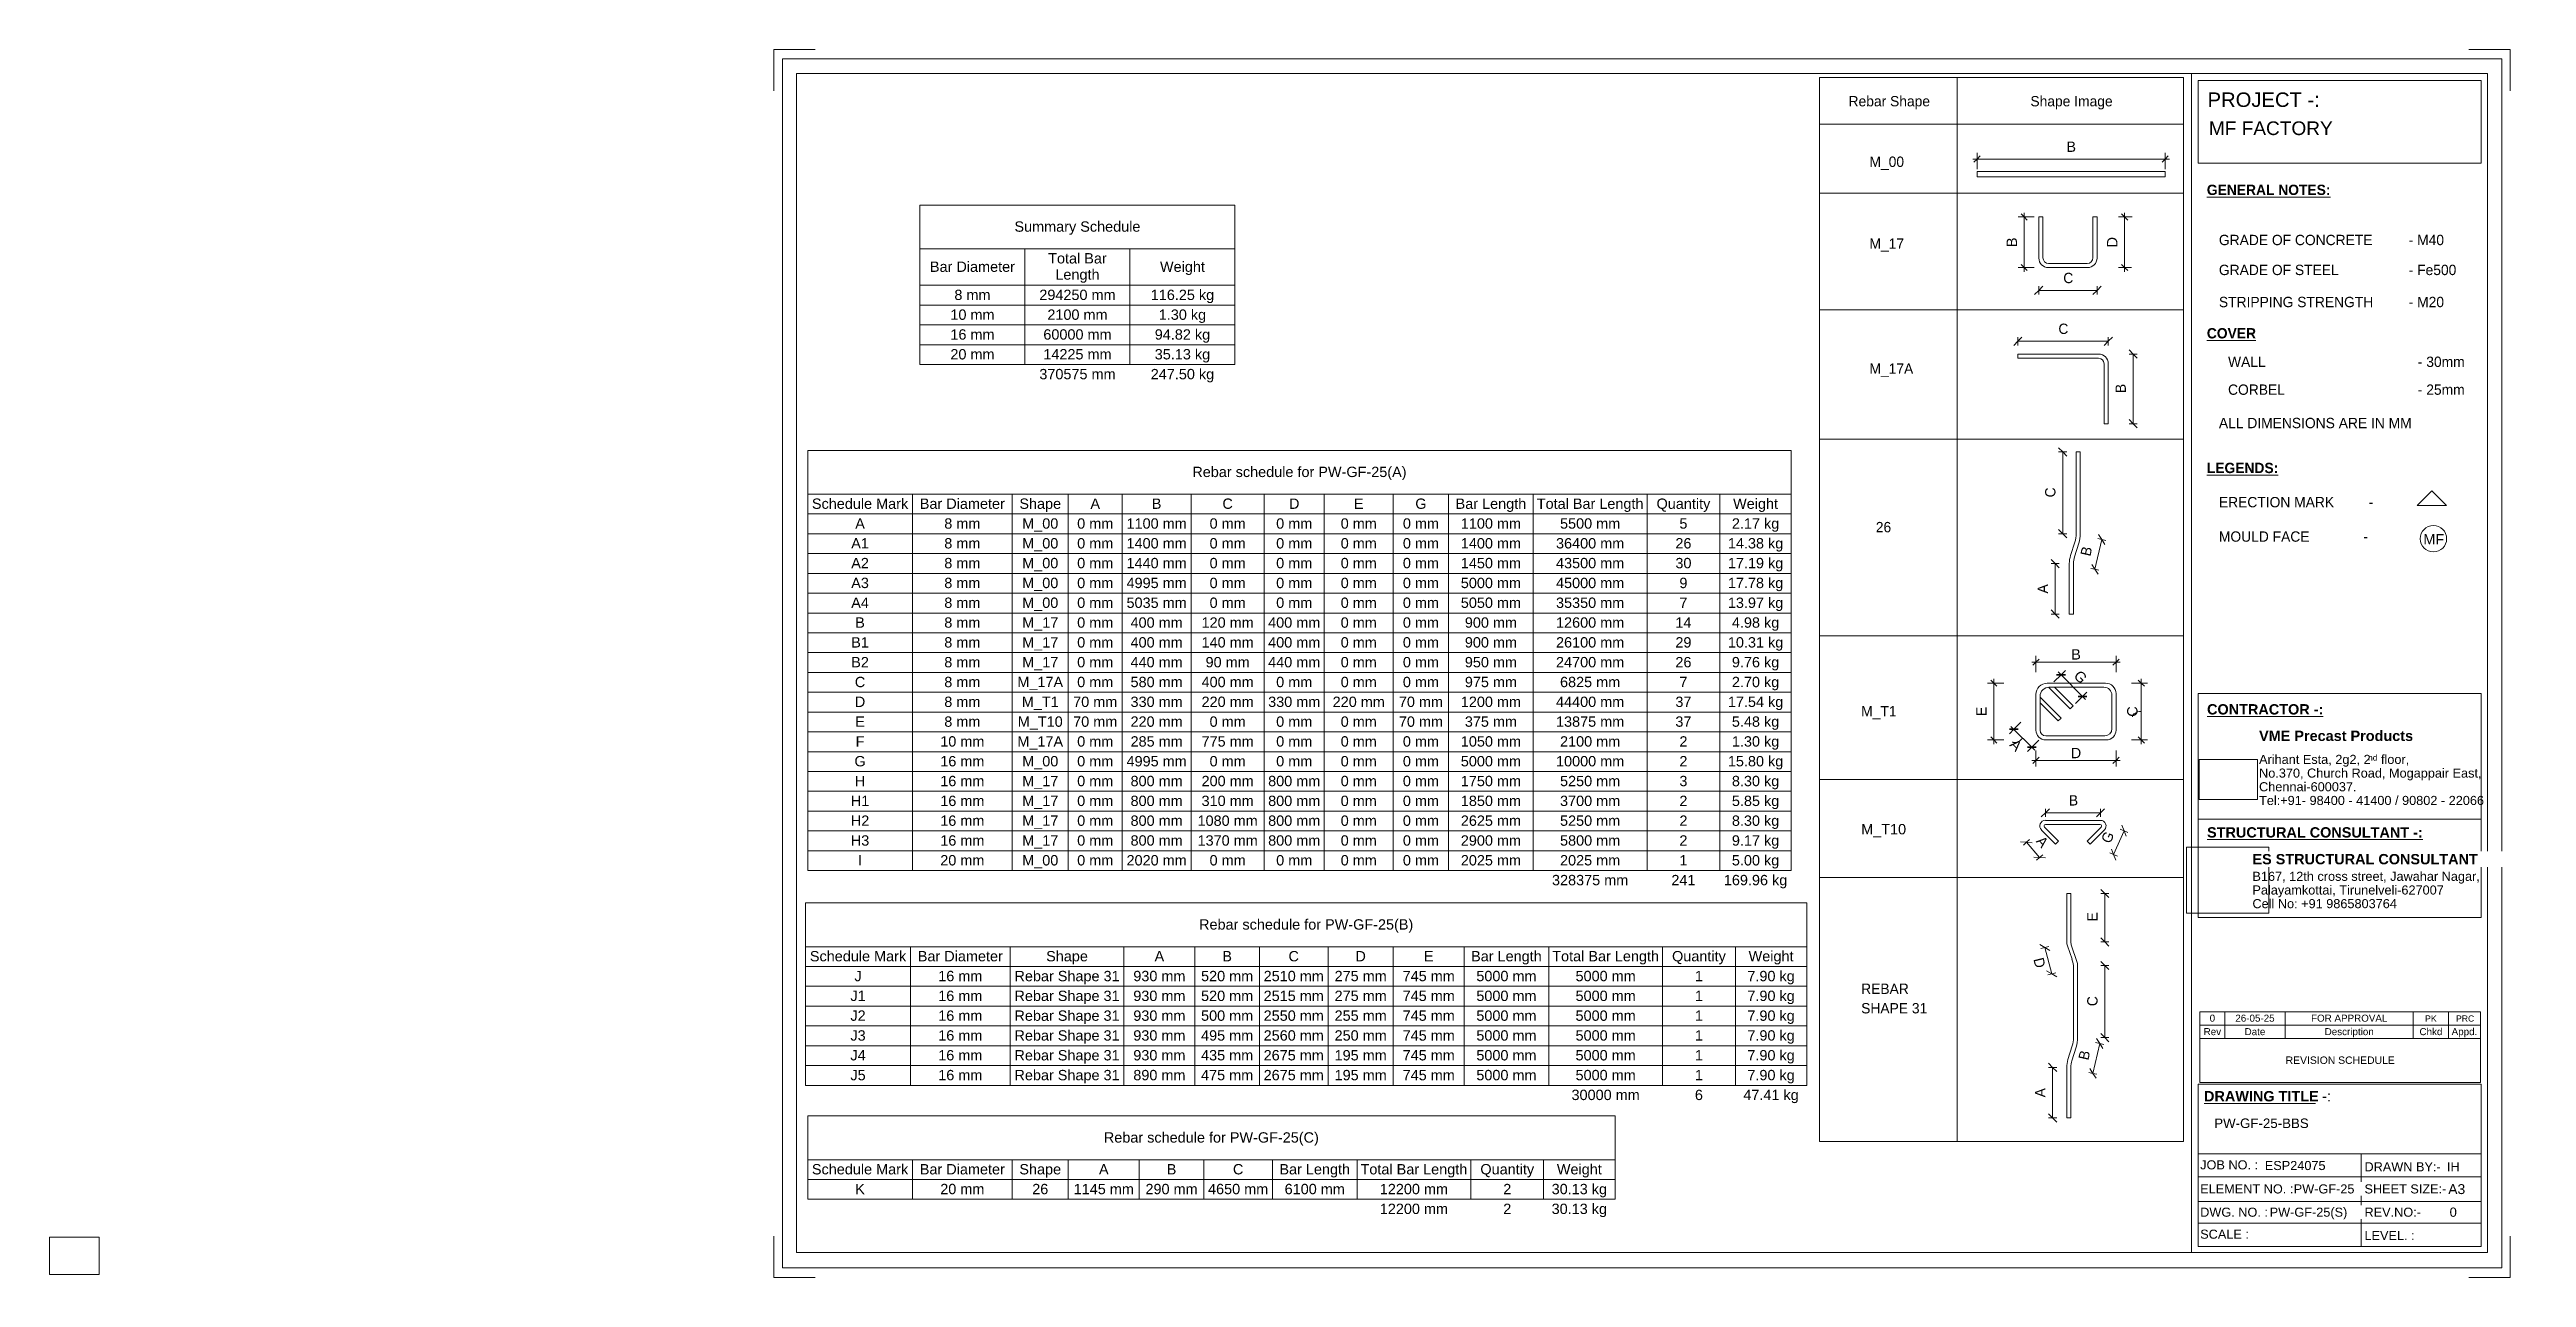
# Paper-space layout 'Layout1' of a CAD drawing. Header units: millimetres. Extents: x 0 to 599, y -1 to 296.
import ezdxf

# ---------------------------------------------------------------- set-up
doc = ezdxf.new("R2010")
doc.units = ezdxf.units.MM
for name, color, linetype, lineweight in [('A-ANNO-DIMS', 211, 'Continuous', 9), ('A-ANNO-DIMS-1', 211, 'Continuous', 9), ('A-DETL-MBND', 5, 'Continuous', 18), ('A-DETL-THIN', 151, 'Continuous', 18), ('G-ANNO-SCHD', 231, 'Continuous', 9), ('G-ANNO-TEXT', 231, 'Continuous', 9), ('G-ANNO-TTLB', 6, 'Continuous', 9), ('G-ANNO-TTLB-MEDM', 33, 'Continuous', 9), ('G-ANNO-TTLB-THIN', 151, 'Continuous', 9)]:
    doc.layers.add(name, color=color, linetype=linetype, lineweight=lineweight)
doc.styles.add('Arial', font='arial.ttf', dxfattribs={"height": 3.5})
doc.styles.add('Arial_1', font='arial.ttf', dxfattribs={"height": 2.2})
doc.styles.add('Arial_10', font='arial.ttf', dxfattribs={"height": 1.7})
doc.styles.add('Arial_2', font='arial.ttf', dxfattribs={"height": 2.4})
doc.styles.add('Arial_3', font='arial.ttf', dxfattribs={"height": 2.5})
doc.styles.add('Arial_4', font='arial.ttf', dxfattribs={"height": 1.42976})
doc.styles.add('Arial_5', font='arial.ttf', dxfattribs={"height": 2.25})
doc.styles.add('Arial_6', font='arial.ttf', dxfattribs={"height": 3.3})
doc.styles.add('Arial_7', font='arial.ttf', dxfattribs={"height": 2.3})
doc.styles.add('Arial_8', font='arial.ttf', dxfattribs={"height": 1.5})
doc.styles.add('Arial_9', font='arial.ttf', dxfattribs={"height": 1.8})
doc.styles.add('Arial_B', font='arialbd.ttf', dxfattribs={"height": 2.5})
doc.styles.add('Nirmala UI Semilight', font='NirmalaS.ttf', dxfattribs={"height": 2.5})
doc.styles.add('Nirmala UI Semilight_B', font='', dxfattribs={"height": 2.5})
doc.styles.get('Nirmala UI Semilight_B').set_extended_font_data('Nirmala UI Semilight', bold=True)
doc.dimstyles.new('Arrow_Filled_-_2_5_NI_UI', dxfattribs={"dimscale": 304.8, "dimtxt": 2.61841, "dimasz": 0.006562, "dimexe": 0.003281, "dimexo": 0.0625, "dimgap": 0.003281, "dimtad": 1, "dimdec": 0, "dimzin": 0, "dimdsep": 46, "dimtxsty": 'Nirmala UI Semilight', "dimblk1": 'OBLIQUE', "dimblk2": 'OBLIQUE', "dimsah": 1, "dimcen": 0.09, "dimazin": 0, "dimtfac": 1, "dimtdec": 4, "dimtix": 1, "dimtmove": 0, "dimatfit": 3, "dimfxl": 0.003281, "dimfxlon": 1, "dimtvp": 1, "dimtolj": 1, "dimtzin": 0, "dimarcsym": 2})
doc.dimstyles.new('Arrow_Filled_-_2_5_NI_UI_1', dxfattribs={"dimscale": 304.8, "dimtxt": 2.61841, "dimasz": 0.006562, "dimexe": 0.003281, "dimexo": 0.0625, "dimgap": 0.003281, "dimtad": 1, "dimdec": 0, "dimzin": 0, "dimdsep": 46, "dimtxsty": 'Nirmala UI Semilight', "dimblk1": 'OBLIQUE', "dimblk2": 'OBLIQUE', "dimsah": 1, "dimcen": 0.09, "dimazin": 0, "dimtfac": 1, "dimtdec": 4, "dimtix": 1, "dimtmove": 2, "dimatfit": 3, "dimfxl": 0.003281, "dimfxlon": 1, "dimtvp": 1, "dimtolj": 1, "dimtzin": 0, "dimarcsym": 2})
doc.dimstyles.new('Diagonal_-_2_5mm_Arial', dxfattribs={"dimscale": 304.8, "dimtxt": 2.550648, "dimasz": 0.004921, "dimexe": 0.004921, "dimexo": 0.0625, "dimgap": 0.003281, "dimtad": 1, "dimdec": 0, "dimzin": 0, "dimdsep": 46, "dimtxsty": 'Arial_3', "dimblk1": 'OBLIQUE', "dimblk2": 'OBLIQUE', "dimsah": 1, "dimcen": 0.09, "dimdle": 0.003281, "dimazin": 0, "dimtfac": 1, "dimtdec": 4, "dimtix": 1, "dimtmove": 0, "dimatfit": 3, "dimfxl": 0.007874, "dimfxlon": 1, "dimtvp": 1, "dimtolj": 1, "dimtzin": 0, "dimarcsym": 2})
doc.dimstyles.new('Diagonal_-_2_5mm_Arial_1', dxfattribs={"dimscale": 304.8, "dimtxt": 2.550648, "dimasz": 0.004921, "dimexe": 0.004921, "dimexo": 0.0625, "dimgap": 0.003281, "dimtad": 1, "dimdec": 0, "dimzin": 0, "dimdsep": 46, "dimtxsty": 'Arial_3', "dimblk1": 'OBLIQUE', "dimblk2": 'OBLIQUE', "dimsah": 1, "dimcen": 0.09, "dimdle": 0.003281, "dimazin": 0, "dimtfac": 1, "dimtdec": 4, "dimtix": 1, "dimtmove": 2, "dimatfit": 3, "dimfxl": 0.007874, "dimfxlon": 1, "dimtvp": 1, "dimtolj": 1, "dimtzin": 0, "dimarcsym": 2})
doc.dimstyles.new('Diagonal_-_2_5mm_Arial_2', dxfattribs={"dimscale": 304.8, "dimtxt": 2.550648, "dimasz": 0.004921, "dimexe": 0.004921, "dimexo": 0.004921, "dimgap": 0.003281, "dimtad": 1, "dimdec": 0, "dimzin": 0, "dimdsep": 46, "dimtxsty": 'Arial_3', "dimblk1": 'OBLIQUE', "dimblk2": 'OBLIQUE', "dimsah": 1, "dimcen": 0.09, "dimdle": 0.003281, "dimazin": 0, "dimtfac": 1, "dimtdec": 4, "dimtix": 1, "dimtmove": 0, "dimatfit": 3, "dimfxl": 1, "dimtvp": 1, "dimtfill": 1, "dimtolj": 1, "dimtzin": 0, "dimarcsym": 2})
doc.dimstyles.new('Diagonal_-_2_5mm_Arial_3', dxfattribs={"dimscale": 304.8, "dimtxt": 2.550648, "dimasz": 0.004921, "dimexe": 0.004921, "dimexo": 0.0625, "dimgap": 0.003281, "dimtad": 1, "dimdec": 0, "dimzin": 0, "dimdsep": 46, "dimtxsty": 'Arial_3', "dimblk1": 'OBLIQUE', "dimblk2": 'OBLIQUE', "dimsah": 1, "dimcen": 0.09, "dimdle": 0.003281, "dimazin": 0, "dimtfac": 1, "dimtdec": 4, "dimtix": 1, "dimtmove": 1, "dimatfit": 3, "dimfxl": 0.007874, "dimfxlon": 1, "dimtvp": 1, "dimtolj": 1, "dimtzin": 0, "dimarcsym": 2})
picture_1 = doc.add_image_def('image1.jpg', size_in_pixel=(996, 686))
picture_2 = doc.add_image_def('image2.jpg', size_in_pixel=(1600, 1280))

# ---------------------------------------------------------------- blocks, each defined once
blk = doc.blocks.new('ES-Landscape-A3 - ES-Landscape-A3-502445-PW-GF-25-BBS')
at = {"layer": 'G-ANNO-TTLB'}
for p, q in [((175.24, 296.27), (185.24, 296.27)), ((175.24, 296.27), (175.24, 286.27)), ((595.24, 296.27), (585.24, 296.27)), ((595.24, 296.27), (595.24, 286.27)), ((519.77, 140.54), (588.2, 140.54)), ((519.77, 86.33), (519.77, 140.54)), ((588.2, 86.33), (588.2, 140.54)), ((519.77, 110.14), (588.2, 110.14)), ((519.77, 6.78), (519.77, 46.03)), ((588.2, 6.78), (588.2, 46.03)), ((559.23, 29.2), (559.23, 6.78)), ((175.24, -0.73), (175.24, 9.27)), ((595.24, -0.73), (595.24, 9.27)), ((175.24, -0.73), (185.24, -0.73)), ((595.24, -0.73), (585.24, -0.73))]:
    blk.add_line(p, q, dxfattribs=at)
at = {"layer": 'G-ANNO-TTLB-MEDM'}
for p, q in [((180.73, 290.44), (180.73, 5.31)), ((180.73, 290.44), (589.79, 290.44)), ((518.17, 290.44), (518.17, 5.31)), ((519.77, 268.77), (519.77, 288.77)), ((519.77, 288.77), (588.2, 288.77)), ((588.2, 288.77), (588.2, 268.77)), ((589.79, 290.44), (589.79, 5.31)), ((588.2, 268.77), (519.77, 268.77)), ((519.77, 86.33), (588.2, 86.33)), ((519.77, 6.78), (588.2, 6.78)), ((180.73, 5.31), (589.79, 5.31))]:
    blk.add_line(p, q, dxfattribs=at)
at = {"layer": 'G-ANNO-TTLB-THIN'}
for p, q in [((177.29, 294.03), (177.29, 1.56)), ((593.23, 294.03), (177.29, 294.03)), ((593.23, 1.56), (593.23, 294.03)), ((519.77, 46.03), (588.2, 46.03)), ((519.77, 29.2), (588.2, 29.2)), ((519.77, 23.64), (588.2, 23.64)), ((519.77, 17.68), (588.2, 17.68)), ((519.77, 12.43), (588.2, 12.43)), ((177.29, 1.56), (593.23, 1.56))]:
    blk.add_line(p, q, dxfattribs=at)
at = {"layer": 'G-ANNO-TTLB', "char_height": 2.2, "attachment_point": 1, "style": 'Arial_1'}
for s, insert, width in [('No.370, Church Road, Mogappair East,', (534.5, 122.37), 63.4135), ('Tel:+91- 98400 - 41400 / 90802 - 22066 ', (534.5, 115.75), 65.2574), ('Chennai-600037.', (534.5, 119.06), 27.6582), ('Cell No: +91 9865803764', (532.9, 90.79), 41.0464), ('Palayamkottai, Tirunelveli-627007', (532.9, 94.09), 54.4346), ('JOB NO. :', (520.26, 27.61), 16.5949), ('DRAWN BY:-', (560, 27.14), 21.7257), ('ELEMENT NO. :', (520.26, 21.79), 26.5359), ('SHEET SIZE:-', (560, 21.79), 23.2489), ('DWG. NO. :', (520.26, 16.16), 19.481), ('REV.NO:-', (560, 16.16), 16.0338), ('SCALE :', (520.26, 10.84), 13.8692), ('LEVEL. :', (560, 10.53), 14.3502)]:
    blk.add_mtext(s, dxfattribs=dict(at, insert=insert, width=width))
at = {"layer": 'G-ANNO-TTLB'}
image = blk.add_image(picture_1, insert=(520, 114.84), size_in_units=(14.11, 9.72), dxfattribs=at)
image.dxf.flags = 7
image = blk.add_image(picture_2, insert=(516.95, 87.39), size_in_units=(19.92, 15.93), dxfattribs=at)
image.dxf.flags = 7
at = {"layer": 'G-ANNO-TTLB', "attachment_point": 1, "bg_fill": 3, "box_fill_scale": 1.25, "bg_fill_color": 256, "bg_fill_true_color": 13158600, "bg_fill_transparency": 0}
for s, insert, char_height, width, style in [('PROJECT -:', (522.05, 285.89), 3.5, 33.3502, 'Arial'), ('\\LCONTRACTOR -:', (521.92, 137.94), 2.5, 33.9114, 'Arial_B'), ('\\LSTRUCTURAL CONSULTANT -:', (521.92, 108.18), 2.5, 62.8523, 'Arial_B'), ('\\LDRAWING TITLE', (521.19, 44.36), 2.5, 33.4304, 'Arial_B'), ('A3', (580.27, 21.84), 2.4, 4.9705, 'Arial_2')]:
    blk.add_mtext(s, dxfattribs=dict(at, insert=insert, char_height=char_height, width=width, style=style))
at = {"layer": 'G-ANNO-TTLB', "char_height": 2.5, "attachment_point": 1, "style": 'Arial_B', "bg_fill": 3, "box_fill_scale": 1.25, "bg_fill_color": 256, "bg_fill_true_color": 13158600, "bg_fill_transparency": 0}
for s, insert, width in [('VME Precast Products', (534.5, 131.53), 45.135), ('ES STRUCTURAL CONSULTANT', (532.9, 101.7), 65.6582), ('\\fArial|b1|i0|c0|p34|; ', (548.78, 44.36), 1.2025)]:
    blk.add_mtext(s, dxfattribs=dict(at, insert=insert, width=width))
at = {"layer": 'G-ANNO-TTLB', "attachment_point": 1}
for s, insert, char_height, width, style in [('Arihant Esta, 2g2, 2', (534.5, 125.68), 2.2, 31.9873, 'Arial_1'), ('nd', (560.89, 125.72), 1.43, 2.7257, 'Arial_4'), (' floor,', (563.14, 125.68), 2.2, 9.1392, 'Arial_1'), ('B167, 12th cross street, Jawahar Nagar,', (532.9, 97.4), 2.2, 65.1772, 'Arial_1')]:
    blk.add_mtext(s, dxfattribs=dict(at, insert=insert, char_height=char_height, width=width, style=style))
at = {"layer": 'G-ANNO-TTLB', "insert": (549.77, 44.36), "char_height": 2.5, "width": 2.6456, "attachment_point": 1, "style": 'Arial_3', "bg_fill": 3, "box_fill_scale": 1.25, "bg_fill_color": 256, "bg_fill_true_color": 13158600, "bg_fill_transparency": 0}
blk.add_mtext('-:', dxfattribs=at)
blk = doc.blocks.new('DIMBLOCK1-PW-GF-25-BBS')
at = {"layer": 'A-ANNO-DIMS-1'}
for p, q in [((465.28, 269.78), (512.8, 269.78)), ((466.28, 269.78), (466.28, 271.28)), ((466.28, 269.78), (466.28, 267.38)), ((511.8, 269.78), (511.8, 271.28)), ((511.8, 269.78), (511.8, 267.38))]:
    blk.add_line(p, q, dxfattribs=at)
at = {"layer": 'A-ANNO-DIMS-1', "lineweight": 35}
for p, q in [((466.28, 269.78), (465.53, 269.03)), ((466.28, 269.78), (467.03, 270.53)), ((511.8, 269.78), (511.05, 269.03)), ((511.8, 269.78), (512.55, 270.53))]:
    blk.add_line(p, q, dxfattribs=at)
at = {"layer": 'A-ANNO-DIMS-1', "color": 0, "insert": (487.89, 274.02), "char_height": 2.5, "width": 2.7782, "attachment_point": 1, "line_spacing_factor": 0.941778, "style": 'Arial_3'}
blk.add_mtext('B', dxfattribs=at)
blk = doc.blocks.new('_Oblique')
at = {"color": 0, "linetype": 'ByBlock', "lineweight": -2}
blk.add_line((-0.5, -0.5), (0.5, 0.5), dxfattribs=at)
blk = doc.blocks.new('DIMBLOCK2-PW-GF-25-BBS')
at = {"layer": 'A-ANNO-DIMS-1'}
for p, q in [((477.69, 255.79), (476.19, 255.79)), ((477.69, 242.54), (477.69, 256.79)), ((477.69, 255.79), (480.09, 255.79)), ((477.69, 243.54), (476.19, 243.54)), ((477.69, 243.54), (480.09, 243.54))]:
    blk.add_line(p, q, dxfattribs=at)
at = {"layer": 'A-ANNO-DIMS-1', "lineweight": 35}
for p, q in [((477.69, 255.79), (476.94, 256.54)), ((477.69, 255.79), (478.44, 255.04)), ((477.69, 243.54), (476.94, 244.29)), ((477.69, 243.54), (478.44, 242.79))]:
    blk.add_line(p, q, dxfattribs=at)
at = {"layer": 'A-ANNO-DIMS-1', "color": 0, "insert": (473.44, 248.5), "char_height": 2.5, "width": 2.7782, "attachment_point": 1, "rotation": 90, "line_spacing_factor": 0.941778, "style": 'Arial_3'}
blk.add_mtext('B', dxfattribs=at)
blk = doc.blocks.new('DIMBLOCK3-PW-GF-25-BBS')
at = {"layer": 'A-ANNO-DIMS-1'}
for p, q in [((501.97, 255.79), (500.47, 255.79)), ((501.97, 256.79), (501.97, 242.54)), ((501.97, 255.79), (503.77, 255.79)), ((501.97, 243.54), (500.47, 243.54)), ((501.97, 243.54), (503.66, 243.54))]:
    blk.add_line(p, q, dxfattribs=at)
at = {"layer": 'A-ANNO-DIMS-1', "lineweight": 35}
for p, q in [((501.97, 255.79), (501.22, 256.54)), ((501.97, 255.79), (502.72, 255.04)), ((501.97, 243.54), (501.22, 244.29)), ((501.97, 243.54), (502.72, 242.79))]:
    blk.add_line(p, q, dxfattribs=at)
at = {"layer": 'A-ANNO-DIMS-1', "color": 0, "insert": (497.72, 248.41), "char_height": 2.5, "width": 3.0137, "attachment_point": 1, "rotation": 90, "line_spacing_factor": 0.941778, "style": 'Arial_3', "bg_fill": 3, "box_fill_scale": 1.25, "bg_fill_color": 256, "bg_fill_true_color": 13158600, "bg_fill_transparency": 0}
blk.add_mtext('D', dxfattribs=at)
blk = doc.blocks.new('DIMBLOCK4-PW-GF-25-BBS')
at = {"layer": 'A-ANNO-DIMS-1'}
for p, q in [((476.14, 225.72), (475.14, 224.72)), ((476.14, 225.72), (477.14, 226.72)), ((476.14, 225.72), (476.14, 226.72)), ((476.14, 225.72), (498.01, 225.72)), ((476.14, 225.72), (476.14, 224.72)), ((498.01, 225.72), (497.01, 224.72)), ((498.01, 225.72), (499.01, 226.72)), ((498.01, 225.72), (498.01, 226.72)), ((498.01, 225.72), (498.01, 224.72))]:
    blk.add_line(p, q, dxfattribs=at)
at = {"layer": 'A-ANNO-DIMS-1', "color": 0, "insert": (485.96, 229.98), "char_height": 2.5, "width": 2.6851, "attachment_point": 1, "line_spacing_factor": 1.142579, "style": 'Nirmala UI Semilight'}
blk.add_mtext('C', dxfattribs=at)
blk = doc.blocks.new('DIMBLOCK5-PW-GF-25-BBS')
at = {"layer": 'A-ANNO-DIMS-1'}
for p, q in [((504.04, 222.61), (503.04, 223.61)), ((504.04, 222.61), (503.04, 222.61)), ((504.04, 205.77), (504.04, 222.61)), ((504.04, 222.61), (505.04, 221.61)), ((504.04, 222.61), (505.04, 222.61)), ((504.04, 205.77), (503.04, 206.77)), ((504.04, 205.77), (503.04, 205.77)), ((504.04, 205.77), (505.04, 204.77)), ((504.04, 205.77), (505.04, 205.77))]:
    blk.add_line(p, q, dxfattribs=at)
at = {"layer": 'A-ANNO-DIMS-1', "color": 0, "insert": (499.78, 213.19), "char_height": 2.5, "width": 2.3994, "attachment_point": 1, "rotation": 90, "line_spacing_factor": 1.142579, "style": 'Nirmala UI Semilight'}
blk.add_mtext('B', dxfattribs=at)
blk = doc.blocks.new('DIMBLOCK6-PW-GF-25-BBS')
at = {"layer": 'A-ANNO-DIMS-1'}
for p, q in [((485.18, 171.95), (484.18, 172.95)), ((485.18, 171.95), (484.18, 171.95)), ((485.18, 159.74), (485.18, 171.95)), ((485.18, 171.95), (486.18, 170.95)), ((485.18, 171.95), (486.18, 171.95)), ((485.18, 159.74), (484.18, 160.74)), ((485.18, 159.74), (484.18, 159.74)), ((485.18, 159.74), (486.18, 158.74)), ((485.18, 159.74), (486.18, 159.74))]:
    blk.add_line(p, q, dxfattribs=at)
at = {"layer": 'A-ANNO-DIMS-1', "color": 0, "insert": (480.92, 164.71), "char_height": 2.5, "width": 2.7422, "attachment_point": 1, "rotation": 90, "line_spacing_factor": 1.142579, "style": 'Nirmala UI Semilight'}
blk.add_mtext('A', dxfattribs=at)
blk = doc.blocks.new('DIMBLOCK7-PW-GF-25-BBS')
at = {"layer": 'A-ANNO-DIMS-1'}
for p, q in [((494.8, 170.55), (496.44, 177.77)), ((496.44, 177.77), (495.46, 177.99)), ((496.44, 177.77), (495.68, 178.96)), ((496.44, 177.77), (497.19, 176.57)), ((496.44, 177.77), (497.41, 177.55)), ((494.8, 170.55), (493.83, 170.77)), ((494.8, 170.55), (494.05, 171.74)), ((494.8, 170.55), (495.56, 169.35)), ((494.8, 170.55), (495.78, 170.33))]:
    blk.add_line(p, q, dxfattribs=at)
at = {"layer": 'A-ANNO-DIMS-1', "color": 0, "insert": (491.24, 174.12), "char_height": 2.5, "width": 2.3994, "attachment_point": 1, "rotation": 77.23618, "line_spacing_factor": 1.142579, "style": 'Nirmala UI Semilight'}
blk.add_mtext('B', dxfattribs=at)
blk = doc.blocks.new('DIMBLOCK8-PW-GF-25-BBS')
at = {"layer": 'A-ANNO-DIMS-1'}
for p, q in [((487.01, 198.96), (486.01, 199.96)), ((487.01, 198.96), (486.01, 198.96)), ((487.01, 179.17), (487.01, 198.96)), ((487.01, 198.96), (488.01, 197.96)), ((487.01, 198.96), (488.01, 198.96)), ((487.01, 179.17), (486.01, 180.17)), ((487.01, 179.17), (486.01, 179.17)), ((487.01, 179.17), (488.01, 178.17)), ((487.01, 179.17), (488.01, 179.17))]:
    blk.add_line(p, q, dxfattribs=at)
at = {"layer": 'A-ANNO-DIMS-1', "color": 0, "insert": (482.75, 187.95), "char_height": 2.5, "width": 2.6851, "attachment_point": 1, "rotation": 90, "line_spacing_factor": 1.142579, "style": 'Nirmala UI Semilight'}
blk.add_mtext('C', dxfattribs=at)
blk = doc.blocks.new('DIMBLOCK9-PW-GF-25-BBS')
at = {"layer": 'A-ANNO-DIMS-1'}
for p, q in [((481.21, 238.01), (480.21, 237.01)), ((481.21, 238.01), (482.21, 239.01)), ((481.21, 238.01), (481.21, 239.01)), ((481.21, 238.01), (495.3, 238.01)), ((481.21, 238.01), (481.21, 237.01)), ((495.3, 238.01), (494.3, 237.01)), ((495.3, 238.01), (496.3, 239.01)), ((495.3, 238.01), (495.3, 239.01)), ((495.3, 238.01), (495.3, 237.01))]:
    blk.add_line(p, q, dxfattribs=at)
at = {"layer": 'A-ANNO-DIMS-1', "color": 0, "insert": (487.14, 242.27), "char_height": 2.5, "width": 2.6851, "attachment_point": 1, "line_spacing_factor": 1.142579, "style": 'Nirmala UI Semilight'}
blk.add_mtext('C', dxfattribs=at)
blk = doc.blocks.new('DIMBLOCK10-PW-GF-25-BBS')
at = {"layer": 'A-ANNO-DIMS-1'}
for p, q in [((479.53, 148.1), (500.9, 148.1)), ((480.53, 148.1), (480.53, 149.6)), ((480.53, 148.1), (480.53, 145.7)), ((499.9, 148.1), (499.9, 149.6)), ((499.9, 148.1), (499.9, 145.7))]:
    blk.add_line(p, q, dxfattribs=at)
at = {"layer": 'A-ANNO-DIMS-1', "lineweight": 35}
for p, q in [((480.53, 148.1), (479.78, 147.35)), ((480.53, 148.1), (481.28, 148.85)), ((499.9, 148.1), (499.15, 147.35)), ((499.9, 148.1), (500.65, 148.85))]:
    blk.add_line(p, q, dxfattribs=at)
at = {"layer": 'A-ANNO-DIMS-1', "color": 0, "insert": (489.06, 151.22), "char_height": 2.5, "width": 2.7782, "attachment_point": 1, "line_spacing_factor": 0.941778, "style": 'Arial_3'}
blk.add_mtext('B', dxfattribs=at)
blk = doc.blocks.new('DIMBLOCK11-PW-GF-25-BBS')
at = {"layer": 'A-ANNO-DIMS-1'}
for p, q in [((470.34, 128.28), (470.34, 144.03)), ((470.34, 143.03), (468.84, 143.03)), ((470.34, 143.03), (472.74, 143.03)), ((470.34, 129.28), (468.84, 129.28)), ((470.34, 129.28), (472.74, 129.28))]:
    blk.add_line(p, q, dxfattribs=at)
at = {"layer": 'A-ANNO-DIMS-1', "lineweight": 35}
for p, q in [((470.34, 143.03), (469.59, 143.78)), ((470.34, 143.03), (471.09, 142.28)), ((470.34, 129.28), (469.59, 130.03)), ((470.34, 129.28), (471.09, 128.53))]:
    blk.add_line(p, q, dxfattribs=at)
at = {"layer": 'A-ANNO-DIMS-1', "color": 0, "insert": (466.1, 135), "char_height": 2.5, "width": 2.7782, "attachment_point": 1, "rotation": 90, "line_spacing_factor": 0.941778, "style": 'Arial_3'}
blk.add_mtext('E', dxfattribs=at)
blk = doc.blocks.new('DIMBLOCK12-PW-GF-25-BBS')
at = {"layer": 'A-ANNO-DIMS-1'}
for p, q in [((480.53, 124.35), (480.53, 126.75)), ((499.9, 124.35), (499.9, 126.75)), ((479.53, 124.35), (500.9, 124.35)), ((480.53, 124.35), (480.53, 122.85)), ((499.9, 124.35), (499.9, 122.85))]:
    blk.add_line(p, q, dxfattribs=at)
at = {"layer": 'A-ANNO-DIMS-1', "lineweight": 35}
for p, q in [((480.53, 124.35), (479.78, 123.6)), ((480.53, 124.35), (481.28, 125.1)), ((499.9, 124.35), (499.15, 123.6)), ((499.9, 124.35), (500.65, 125.1))]:
    blk.add_line(p, q, dxfattribs=at)
at = {"layer": 'A-ANNO-DIMS-1', "color": 0, "insert": (488.96, 127.37), "char_height": 2.5, "width": 3.0137, "attachment_point": 1, "line_spacing_factor": 0.941778, "style": 'Arial_3'}
blk.add_mtext('D', dxfattribs=at)
blk = doc.blocks.new('DIMBLOCK13-PW-GF-25-BBS')
at = {"layer": 'A-ANNO-DIMS-1'}
for p, q in [((506.02, 144.03), (506.02, 128.28)), ((506.02, 143.03), (503.62, 143.03)), ((506.02, 143.03), (507.52, 143.03)), ((506.02, 129.28), (503.62, 129.28)), ((506.02, 129.28), (507.52, 129.28))]:
    blk.add_line(p, q, dxfattribs=at)
at = {"layer": 'A-ANNO-DIMS-1', "lineweight": 35}
for p, q in [((506.02, 143.03), (505.27, 143.78)), ((506.02, 143.03), (506.77, 142.28)), ((506.02, 129.28), (505.27, 130.03)), ((506.02, 129.28), (506.77, 128.53))]:
    blk.add_line(p, q, dxfattribs=at)
at = {"layer": 'A-ANNO-DIMS-1'}
blk.add_ellipse((506.02, 134.9), major_axis=(2.15, 0), ratio=0.58469, start_param=1.570796, end_param=3.141593, dxfattribs=at)
at = {"layer": 'A-ANNO-DIMS-1', "color": 0, "insert": (502.59, 134.9), "char_height": 2.5, "width": 3.0137, "attachment_point": 1, "rotation": 90, "line_spacing_factor": 0.941778, "style": 'Arial_3'}
blk.add_mtext('C', dxfattribs=at)
blk = doc.blocks.new('DIMBLOCK14-PW-GF-25-BBS')
at = {"layer": 'A-ANNO-DIMS-1', "lineweight": 35}
for p, q in [((475.17, 131.86), (474.11, 131.86)), ((475.17, 131.86), (476.23, 131.86)), ((479.52, 127.51), (478.45, 127.51)), ((479.52, 127.51), (480.58, 127.51))]:
    blk.add_line(p, q, dxfattribs=at)
at = {"layer": 'A-ANNO-DIMS-1'}
for p, q in [((475.17, 131.86), (474.11, 130.8)), ((480.22, 126.8), (474.46, 132.57)), ((475.17, 131.86), (476.86, 133.56)), ((479.52, 127.51), (478.45, 126.45)), ((479.52, 127.51), (481.21, 129.21))]:
    blk.add_line(p, q, dxfattribs=at)
blk.add_ellipse((476.52, 130.5), major_axis=(1.68, 1.68), ratio=0.487907, start_param=3.141593, end_param=4.712389, dxfattribs=at)
at = {"layer": 'A-ANNO-DIMS-1', "color": 0, "insert": (475.75, 129.73), "char_height": 2.5, "width": 2.7782, "attachment_point": 1, "rotation": 315, "line_spacing_factor": 0.941778, "style": 'Arial_3'}
blk.add_mtext('A', dxfattribs=at)
blk = doc.blocks.new('DIMBLOCK15-PW-GF-25-BBS')
at = {"layer": 'A-ANNO-DIMS-1'}
for p, q in [((486.59, 145.01), (484.89, 143.31)), ((492.51, 139.09), (485.88, 145.72)), ((486.59, 145.01), (487.65, 146.07)), ((491.8, 139.8), (490.1, 138.1)), ((491.8, 139.8), (492.86, 140.86))]:
    blk.add_line(p, q, dxfattribs=at)
at = {"layer": 'A-ANNO-DIMS-1', "lineweight": 35}
for p, q in [((486.59, 145.01), (485.52, 145.01)), ((486.59, 145.01), (487.65, 145.01)), ((491.8, 139.8), (490.74, 139.8)), ((491.8, 139.8), (492.86, 139.8))]:
    blk.add_line(p, q, dxfattribs=at)
at = {"layer": 'A-ANNO-DIMS-1', "color": 0, "insert": (491.24, 146.36), "char_height": 2.5, "width": 3.2491, "attachment_point": 1, "rotation": 315, "line_spacing_factor": 0.941778, "style": 'Arial_3'}
blk.add_mtext('G', dxfattribs=at)
blk = doc.blocks.new('DIMBLOCK16-PW-GF-25-BBS')
at = {"layer": 'A-ANNO-DIMS-1'}
for p, q in [((482.83, 111.66), (481.83, 110.66)), ((482.83, 111.66), (483.83, 112.66)), ((482.83, 111.66), (482.83, 112.66)), ((482.83, 111.66), (496.15, 111.66)), ((482.83, 111.66), (482.83, 110.66)), ((496.15, 111.66), (495.15, 110.66)), ((496.15, 111.66), (497.15, 112.66)), ((496.15, 111.66), (496.15, 112.66)), ((496.15, 111.66), (496.15, 110.66))]:
    blk.add_line(p, q, dxfattribs=at)
at = {"layer": 'A-ANNO-DIMS-1', "color": 0, "insert": (488.49, 115.92), "char_height": 2.5, "width": 2.3994, "attachment_point": 1, "line_spacing_factor": 1.142579, "style": 'Nirmala UI Semilight'}
blk.add_mtext('B', dxfattribs=at)
blk = doc.blocks.new('DIMBLOCK17-PW-GF-25-BBS')
at = {"layer": 'A-ANNO-DIMS-1'}
for p, q in [((478.24, 104.52), (476.83, 104.62)), ((478.24, 104.52), (477.48, 103.87)), ((478.24, 104.52), (479, 105.17)), ((481.4, 100.84), (478.24, 104.52)), ((478.24, 104.52), (479.65, 104.41)), ((481.4, 100.84), (479.99, 100.94)), ((481.4, 100.84), (480.64, 100.18)), ((481.4, 100.84), (482.16, 101.49)), ((481.4, 100.84), (482.81, 100.73))]:
    blk.add_line(p, q, dxfattribs=at)
at = {"layer": 'A-ANNO-DIMS-1', "color": 0, "insert": (482.31, 106.32), "char_height": 2.5, "width": 2.7422, "attachment_point": 1, "rotation": 310.67704, "line_spacing_factor": 1.142579, "style": 'Nirmala UI Semilight'}
blk.add_mtext('A', dxfattribs=at)
blk = doc.blocks.new('DIMBLOCK18-PW-GF-25-BBS')
at = {"layer": 'A-ANNO-DIMS-1'}
for p, q in [((501.85, 107.31), (501.34, 108.63)), ((499.31, 101.56), (498.39, 101.96)), ((499.31, 101.56), (498.8, 102.88)), ((499.31, 101.56), (501.85, 107.31)), ((501.85, 107.31), (500.94, 107.72)), ((501.85, 107.31), (502.36, 106)), ((501.85, 107.31), (502.77, 106.91)), ((499.31, 101.56), (499.82, 100.24)), ((499.31, 101.56), (500.22, 101.15))]:
    blk.add_line(p, q, dxfattribs=at)
at = {"layer": 'A-ANNO-DIMS-1', "color": 0, "insert": (496.19, 105.05), "char_height": 2.5, "width": 2.9136, "attachment_point": 1, "rotation": 66.15853, "line_spacing_factor": 1.142579, "style": 'Nirmala UI Semilight'}
blk.add_mtext('G', dxfattribs=at)
blk = doc.blocks.new('DIMBLOCK19-PW-GF-25-BBS')
at = {"layer": 'A-ANNO-DIMS-1'}
for p, q in [((484.56, 50.08), (483.56, 51.08)), ((484.56, 50.08), (483.56, 50.08)), ((484.56, 37.87), (484.56, 50.08)), ((484.56, 50.08), (485.56, 49.08)), ((484.56, 50.08), (485.56, 50.08)), ((484.56, 37.87), (483.56, 38.87)), ((484.56, 37.87), (483.56, 37.87)), ((484.56, 37.87), (485.56, 36.87)), ((484.56, 37.87), (485.56, 37.87))]:
    blk.add_line(p, q, dxfattribs=at)
at = {"layer": 'A-ANNO-DIMS-1', "color": 0, "insert": (480.3, 42.83), "char_height": 2.5, "width": 2.7422, "attachment_point": 1, "rotation": 90, "line_spacing_factor": 1.142579, "style": 'Nirmala UI Semilight'}
blk.add_mtext('A', dxfattribs=at)
blk = doc.blocks.new('DIMBLOCK20-PW-GF-25-BBS')
at = {"layer": 'A-ANNO-DIMS-1'}
for p, q in [((494.31, 48.64), (495.95, 55.86)), ((495.95, 55.86), (494.97, 56.08)), ((495.95, 55.86), (495.19, 57.06)), ((495.95, 55.86), (496.7, 54.67)), ((495.95, 55.86), (496.92, 55.64)), ((494.31, 48.64), (493.34, 48.86)), ((494.31, 48.64), (493.56, 49.84)), ((494.31, 48.64), (495.07, 47.45)), ((494.31, 48.64), (495.29, 48.42))]:
    blk.add_line(p, q, dxfattribs=at)
at = {"layer": 'A-ANNO-DIMS-1', "color": 0, "insert": (490.75, 52.22), "char_height": 2.5, "width": 2.3994, "attachment_point": 1, "rotation": 77.23618, "line_spacing_factor": 1.142579, "style": 'Nirmala UI Semilight'}
blk.add_mtext('B', dxfattribs=at)
blk = doc.blocks.new('DIMBLOCK21-PW-GF-25-BBS')
at = {"layer": 'A-ANNO-DIMS-1'}
for p, q in [((497.19, 92.14), (496.19, 93.14)), ((497.19, 92.14), (496.19, 92.14)), ((497.19, 80.44), (497.19, 92.14)), ((497.19, 92.14), (498.19, 91.14)), ((497.19, 92.14), (498.19, 92.14)), ((497.19, 80.44), (496.19, 81.44)), ((497.19, 80.44), (496.19, 80.44)), ((497.19, 80.44), (498.19, 79.44)), ((497.19, 80.44), (498.19, 80.44))]:
    blk.add_line(p, q, dxfattribs=at)
at = {"layer": 'A-ANNO-DIMS-1', "color": 0, "insert": (492.93, 85.38), "char_height": 2.5, "width": 2.1709, "attachment_point": 1, "rotation": 90, "line_spacing_factor": 1.142579, "style": 'Nirmala UI Semilight'}
blk.add_mtext('E', dxfattribs=at)
blk = doc.blocks.new('DIMBLOCK22-PW-GF-25-BBS')
at = {"layer": 'A-ANNO-DIMS-1'}
for p, q in [((482.7, 79.08), (481.48, 79.8)), ((482.7, 79.08), (481.73, 78.83)), ((482.7, 79.08), (483.67, 79.33)), ((482.7, 79.08), (484.33, 72.74)), ((482.7, 79.08), (483.92, 78.36)), ((484.33, 72.74), (483.12, 73.45)), ((484.33, 72.74), (483.37, 72.49)), ((484.33, 72.74), (485.3, 72.98)), ((484.33, 72.74), (485.55, 72.02))]:
    blk.add_line(p, q, dxfattribs=at)
at = {"layer": 'A-ANNO-DIMS-1', "color": 0, "insert": (482.3, 76.87), "char_height": 2.5, "width": 2.9707, "attachment_point": 1, "rotation": 284.44914, "line_spacing_factor": 1.142579, "style": 'Nirmala UI Semilight'}
blk.add_mtext('D', dxfattribs=at)
blk = doc.blocks.new('DIMBLOCK23-PW-GF-25-BBS')
at = {"layer": 'A-ANNO-DIMS-1'}
for p, q in [((497.19, 74.72), (496.19, 75.72)), ((497.19, 74.72), (496.19, 74.72)), ((497.19, 74.72), (497.19, 57.3)), ((497.19, 74.72), (498.19, 73.72)), ((497.19, 74.72), (498.19, 74.72)), ((497.19, 57.3), (496.19, 58.3)), ((497.19, 57.3), (496.19, 57.3)), ((497.19, 57.3), (498.19, 56.3)), ((497.19, 57.3), (498.19, 57.3))]:
    blk.add_line(p, q, dxfattribs=at)
at = {"layer": 'A-ANNO-DIMS-1', "color": 0, "insert": (492.93, 64.89), "char_height": 2.5, "width": 2.6851, "attachment_point": 1, "rotation": 90, "line_spacing_factor": 1.142579, "style": 'Nirmala UI Semilight'}
blk.add_mtext('C', dxfattribs=at)

psp = doc.layouts.get("Layout1")

# ---------------------------------------------------------------- linework, layer by layer
at = {"layer": 'A-DETL-MBND'}
for p, q in [((428.16, 278.21), (516.25, 278.21)), ((466.28, 266.81), (511.8, 266.81)), ((466.28, 266.81), (466.28, 265.51)), ((466.28, 265.51), (511.8, 265.51)), ((511.8, 266.81), (511.8, 265.51)), ((428.16, 154.49), (516.25, 154.49)), ((428.16, 119.74), (516.25, 119.74)), ((486, 104.78), (482.58, 108.2)), ((482.83, 109.83), (496.15, 109.83)), ((482.84, 108.83), (496.06, 108.83)), ((492.9, 104.78), (496.32, 108.2)), ((485.29, 104.08), (481.87, 107.5)), ((485.29, 104.08), (486, 104.78)), ((492.9, 104.78), (493.61, 104.08)), ((497.09, 107.56), (493.61, 104.08)), ((428.16, 95.99), (516.25, 95.99)), ((488.14, 79.45), (489.25, 76.27)), ((489.14, 79.45), (490.45, 75.68))]:
    psp.add_line(p, q, dxfattribs=at)
for centre, radius, start, end in [((482.83, 108.47), 1.37, 90, 225), ((482.84, 108.46), 0.37, 90, 225), ((496.06, 108.46), 0.37, 315, 90), ((496.15, 108.5), 1.33, 315, 90), ((491.01, 80.44), 3.04, 180, 199.11888), ((491.98, 80.44), 3, 180, 199.11888), ((482.97, 74.1), 6.64, 0, 19.11888), ((487.66, 74.72), 2.95, 0, 19.11888)]:
    psp.add_arc(centre, radius, start, end, dxfattribs=at)
at = {"layer": 'A-DETL-THIN'}
for p, q in [((428.16, 289.54), (516.25, 289.54)), ((428.16, 289.54), (428.16, 32.14)), ((461.45, 289.54), (461.45, 32.14)), ((516.25, 289.54), (516.25, 32.14)), ((428.16, 261.56), (516.25, 261.56)), ((481.21, 245.85), (481.21, 255.79)), ((481.21, 255.79), (482.21, 255.79)), ((482.21, 255.79), (482.21, 245.91)), ((494.3, 255.79), (494.3, 245.91)), ((495.3, 255.79), (494.3, 255.79)), ((495.3, 245.85), (495.3, 255.79)), ((492.99, 243.54), (483.53, 243.54)), ((483.59, 244.54), (492.93, 244.54)), ((428.16, 233.29), (516.25, 233.29)), ((476.14, 222.61), (495.7, 222.61)), ((476.14, 222.61), (476.14, 221.61)), ((495.66, 221.61), (476.14, 221.61)), ((497.01, 205.77), (497.01, 220.26)), ((498.01, 220.3), (498.01, 205.77)), ((497.01, 205.77), (498.01, 205.77)), ((428.16, 202.04), (516.25, 202.04)), ((490.24, 179.17), (490.24, 198.96)), ((490.24, 198.96), (491.24, 198.96)), ((491.24, 198.96), (491.24, 179.17)), ((576.32, 189.51), (572.78, 185.98)), ((572.78, 185.98), (579.86, 185.98)), ((579.86, 185.98), (576.32, 189.51)), ((488.9, 173.88), (489.93, 177.15)), ((490.88, 176.85), (489.85, 173.58)), ((488.6, 159.74), (488.6, 171.95)), ((489.6, 171.95), (489.6, 159.74)), ((488.6, 159.74), (489.6, 159.74)), ((480.53, 131.64), (480.53, 140.28)), ((481.53, 131.65), (481.53, 139.81)), ((481.53, 139.64), (486.59, 134.58)), ((481.53, 138.23), (485.88, 133.88)), ((483.28, 143.03), (497.36, 143.03)), ((483.6, 142.02), (488.81, 136.81)), ((483.75, 142.03), (496.98, 142.03)), ((485.01, 142.03), (489.52, 137.51)), ((498.9, 140.1), (498.9, 132.03)), ((499.9, 140.48), (499.9, 131.65)), ((485.88, 133.88), (486.59, 134.58)), ((488.81, 136.81), (489.52, 137.51)), ((497.16, 130.28), (482.9, 130.28)), ((497.54, 129.28), (482.9, 129.28)), ((487.98, 92.14), (487.98, 80.44)), ((487.98, 92.14), (488.98, 92.14)), ((488.98, 80.44), (488.98, 92.14)), ((489.61, 57.3), (489.61, 74.1)), ((490.61, 74.72), (490.61, 57.3)), ((488.27, 52), (489.3, 55.27)), ((490.26, 54.97), (489.23, 51.7)), ((487.98, 37.87), (487.98, 50.08)), ((488.98, 50.08), (488.98, 37.87)), ((487.98, 37.87), (488.98, 37.87)), ((428.16, 32.14), (516.25, 32.14))]:
    psp.add_line(p, q, dxfattribs=at)
psp.add_circle((576.67, 177.96), 3.2, dxfattribs=at)
for centre, radius, start, end in [((483.53, 245.85), 2.31, 180, 270), ((483.59, 245.91), 1.38, 180, 270), ((492.93, 245.91), 1.38, 270, 0), ((492.99, 245.85), 2.31, 270, 0), ((495.7, 220.3), 2.31, 360, 90), ((495.66, 220.26), 1.35, 0, 90), ((495.02, 171.95), 6.42, 162.52997, 180), ((483.49, 179.17), 6.75, 342.52997, 360), ((483.49, 179.17), 7.75, 342.52997, 0), ((495.02, 171.95), 5.42, 162.52997, 180), ((483.28, 140.28), 2.75, 90, 180), ((483.75, 139.81), 2.22, 90, 180), ((496.98, 140.1), 1.93, 360, 90), ((497.36, 140.48), 2.54, 0, 90), ((497.16, 132.03), 1.75, 270, 0), ((482.9, 131.64), 2.36, 180, 270), ((482.9, 131.65), 1.37, 180, 270), ((497.54, 131.65), 2.37, 270, 0), ((482.86, 57.3), 6.75, 342.52997, 360), ((482.86, 57.3), 7.75, 342.52997, 0), ((494.39, 50.08), 6.42, 162.52997, 180), ((494.39, 50.08), 5.42, 162.52997, 180)]:
    psp.add_arc(centre, radius, start, end, dxfattribs=at)

# ---------------------------------------------------------------- viewports
at = {"layer": '0'}
psp.add_viewport(center=(6, 4.5), size=(12, 9), view_center_point=(6, 4.5), view_height=12, dxfattribs=at)

# ---------------------------------------------------------------- next in the draw order: block references
at = {"layer": 'G-ANNO-TTLB'}
psp.add_blockref('ES-Landscape-A3 - ES-Landscape-A3-502445-PW-GF-25-BBS', (0, 0), dxfattribs=at)

# ---------------------------------------------------------------- next in the draw order: linework, layer by layer
at = {"layer": 'A-DETL-THIN', "lineweight": 9}
for p, q in [((210.56, 258.66), (210.56, 248.08)), ((286.76, 258.66), (210.56, 258.66)), ((286.76, 248.08), (286.76, 258.66)), ((210.56, 248.08), (210.56, 239.25)), ((210.56, 248.08), (286.76, 248.08)), ((235.96, 248.08), (235.96, 239.25)), ((261.36, 248.08), (261.36, 239.25)), ((286.76, 248.08), (286.76, 239.25)), ((235.96, 239.25), (210.56, 239.25)), ((210.56, 239.25), (210.56, 234.45)), ((235.96, 234.45), (210.56, 234.45)), ((210.56, 234.45), (210.56, 229.66)), ((261.36, 239.25), (235.96, 239.25)), ((235.96, 239.25), (235.96, 234.45)), ((261.36, 234.45), (235.96, 234.45)), ((235.96, 234.45), (235.96, 229.66)), ((286.76, 239.25), (261.36, 239.25)), ((261.36, 239.25), (261.36, 234.45)), ((286.76, 234.45), (261.36, 234.45)), ((261.36, 234.45), (261.36, 229.66)), ((286.76, 239.25), (286.76, 234.45)), ((286.76, 234.45), (286.76, 229.66)), ((235.96, 229.66), (210.56, 229.66)), ((210.56, 229.66), (210.56, 224.87)), ((261.36, 229.66), (235.96, 229.66)), ((235.96, 229.66), (235.96, 224.87)), ((286.76, 229.66), (261.36, 229.66)), ((261.36, 229.66), (261.36, 224.87)), ((286.76, 229.66), (286.76, 224.87)), ((235.96, 224.87), (210.56, 224.87)), ((210.56, 224.87), (210.56, 220.08)), ((261.36, 224.87), (235.96, 224.87)), ((235.96, 224.87), (235.96, 220.08)), ((286.76, 224.87), (261.36, 224.87)), ((261.36, 224.87), (261.36, 220.08)), ((286.76, 224.87), (286.76, 220.08)), ((235.96, 220.08), (210.56, 220.08)), ((261.36, 220.08), (235.96, 220.08)), ((286.76, 220.08), (261.36, 220.08)), ((183.4, 199.32), (183.4, 188.73)), ((421.33, 199.32), (183.4, 199.32)), ((421.33, 188.73), (421.33, 199.32)), ((183.4, 188.73), (183.4, 183.94)), ((183.4, 188.73), (421.33, 188.73)), ((208.74, 188.73), (208.74, 183.94)), ((232.89, 188.73), (232.89, 183.94)), ((246.44, 188.73), (246.44, 183.94)), ((259.47, 188.73), (259.47, 183.94)), ((276.14, 188.73), (276.14, 183.94)), ((293.83, 188.73), (293.83, 183.94)), ((308.38, 188.73), (308.38, 183.94)), ((325.05, 188.73), (325.05, 183.94)), ((338.45, 188.73), (338.45, 183.94)), ((358.91, 188.73), (358.91, 183.94)), ((386.44, 188.73), (386.44, 183.94)), ((404.06, 188.73), (404.06, 183.94)), ((421.33, 188.73), (421.33, 183.94)), ((208.74, 183.94), (183.4, 183.94)), ((183.4, 183.94), (183.4, 179.15)), ((232.89, 183.94), (208.74, 183.94)), ((208.74, 183.94), (208.74, 179.15)), ((246.44, 183.94), (232.89, 183.94)), ((232.89, 183.94), (232.89, 179.15)), ((259.47, 183.94), (246.44, 183.94)), ((246.44, 183.94), (246.44, 179.15)), ((276.14, 183.94), (259.47, 183.94)), ((259.47, 183.94), (259.47, 179.15)), ((293.83, 183.94), (276.14, 183.94)), ((276.14, 183.94), (276.14, 179.15)), ((308.38, 183.94), (293.83, 183.94)), ((293.83, 183.94), (293.83, 179.15)), ((325.05, 183.94), (308.38, 183.94)), ((308.38, 183.94), (308.38, 179.15)), ((338.45, 183.94), (325.05, 183.94)), ((325.05, 183.94), (325.05, 179.15)), ((358.91, 183.94), (338.45, 183.94)), ((338.45, 183.94), (338.45, 179.15)), ((386.44, 183.94), (358.91, 183.94)), ((358.91, 183.94), (358.91, 179.15)), ((404.06, 183.94), (386.44, 183.94)), ((386.44, 183.94), (386.44, 179.15)), ((421.33, 183.94), (404.06, 183.94)), ((404.06, 183.94), (404.06, 179.15)), ((421.33, 183.94), (421.33, 179.15)), ((208.74, 179.15), (183.4, 179.15)), ((183.4, 179.15), (183.4, 174.36)), ((208.74, 174.36), (183.4, 174.36)), ((183.4, 174.36), (183.4, 169.57)), ((232.89, 179.15), (208.74, 179.15)), ((208.74, 179.15), (208.74, 174.36)), ((232.89, 174.36), (208.74, 174.36)), ((208.74, 174.36), (208.74, 169.57)), ((246.44, 179.15), (232.89, 179.15)), ((232.89, 179.15), (232.89, 174.36)), ((246.44, 174.36), (232.89, 174.36)), ((232.89, 174.36), (232.89, 169.57)), ((259.47, 179.15), (246.44, 179.15)), ((246.44, 179.15), (246.44, 174.36)), ((259.47, 174.36), (246.44, 174.36)), ((246.44, 174.36), (246.44, 169.57)), ((276.14, 179.15), (259.47, 179.15)), ((259.47, 179.15), (259.47, 174.36)), ((276.14, 174.36), (259.47, 174.36)), ((259.47, 174.36), (259.47, 169.57)), ((293.83, 179.15), (276.14, 179.15)), ((276.14, 179.15), (276.14, 174.36)), ((293.83, 174.36), (276.14, 174.36)), ((276.14, 174.36), (276.14, 169.57)), ((308.38, 179.15), (293.83, 179.15)), ((293.83, 179.15), (293.83, 174.36)), ((308.38, 174.36), (293.83, 174.36)), ((293.83, 174.36), (293.83, 169.57)), ((325.05, 179.15), (308.38, 179.15)), ((308.38, 179.15), (308.38, 174.36)), ((325.05, 174.36), (308.38, 174.36)), ((308.38, 174.36), (308.38, 169.57)), ((338.45, 179.15), (325.05, 179.15)), ((325.05, 179.15), (325.05, 174.36)), ((338.45, 174.36), (325.05, 174.36)), ((325.05, 174.36), (325.05, 169.57)), ((358.91, 179.15), (338.45, 179.15)), ((338.45, 179.15), (338.45, 174.36)), ((358.91, 174.36), (338.45, 174.36)), ((338.45, 174.36), (338.45, 169.57)), ((386.44, 179.15), (358.91, 179.15)), ((358.91, 179.15), (358.91, 174.36)), ((386.44, 174.36), (358.91, 174.36)), ((358.91, 174.36), (358.91, 169.57)), ((404.06, 179.15), (386.44, 179.15)), ((386.44, 179.15), (386.44, 174.36)), ((404.06, 174.36), (386.44, 174.36)), ((386.44, 174.36), (386.44, 169.57)), ((421.33, 179.15), (404.06, 179.15)), ((404.06, 179.15), (404.06, 174.36)), ((421.33, 174.36), (404.06, 174.36)), ((404.06, 174.36), (404.06, 169.57)), ((421.33, 179.15), (421.33, 174.36)), ((421.33, 174.36), (421.33, 169.57)), ((208.74, 169.57), (183.4, 169.57)), ((183.4, 169.57), (183.4, 164.78)), ((232.89, 169.57), (208.74, 169.57)), ((208.74, 169.57), (208.74, 164.78)), ((246.44, 169.57), (232.89, 169.57)), ((232.89, 169.57), (232.89, 164.78)), ((259.47, 169.57), (246.44, 169.57)), ((246.44, 169.57), (246.44, 164.78)), ((276.14, 169.57), (259.47, 169.57)), ((259.47, 169.57), (259.47, 164.78)), ((293.83, 169.57), (276.14, 169.57)), ((276.14, 169.57), (276.14, 164.78)), ((308.38, 169.57), (293.83, 169.57)), ((293.83, 169.57), (293.83, 164.78)), ((325.05, 169.57), (308.38, 169.57)), ((308.38, 169.57), (308.38, 164.78)), ((338.45, 169.57), (325.05, 169.57)), ((325.05, 169.57), (325.05, 164.78)), ((358.91, 169.57), (338.45, 169.57)), ((338.45, 169.57), (338.45, 164.78)), ((386.44, 169.57), (358.91, 169.57)), ((358.91, 169.57), (358.91, 164.78)), ((404.06, 169.57), (386.44, 169.57)), ((386.44, 169.57), (386.44, 164.78)), ((421.33, 169.57), (404.06, 169.57)), ((404.06, 169.57), (404.06, 164.78)), ((421.33, 169.57), (421.33, 164.78)), ((208.74, 164.78), (183.4, 164.78)), ((183.4, 164.78), (183.4, 159.98)), ((232.89, 164.78), (208.74, 164.78)), ((208.74, 164.78), (208.74, 159.98)), ((246.44, 164.78), (232.89, 164.78)), ((232.89, 164.78), (232.89, 159.98)), ((259.47, 164.78), (246.44, 164.78)), ((246.44, 164.78), (246.44, 159.98)), ((276.14, 164.78), (259.47, 164.78)), ((259.47, 164.78), (259.47, 159.98)), ((293.83, 164.78), (276.14, 164.78)), ((276.14, 164.78), (276.14, 159.98)), ((308.38, 164.78), (293.83, 164.78)), ((293.83, 164.78), (293.83, 159.98)), ((325.05, 164.78), (308.38, 164.78)), ((308.38, 164.78), (308.38, 159.98)), ((338.45, 164.78), (325.05, 164.78)), ((325.05, 164.78), (325.05, 159.98)), ((358.91, 164.78), (338.45, 164.78)), ((338.45, 164.78), (338.45, 159.98)), ((386.44, 164.78), (358.91, 164.78)), ((358.91, 164.78), (358.91, 159.98)), ((404.06, 164.78), (386.44, 164.78)), ((386.44, 164.78), (386.44, 159.98)), ((421.33, 164.78), (404.06, 164.78)), ((404.06, 164.78), (404.06, 159.98)), ((421.33, 164.78), (421.33, 159.98)), ((208.74, 159.98), (183.4, 159.98)), ((183.4, 159.98), (183.4, 155.19)), ((232.89, 159.98), (208.74, 159.98)), ((208.74, 159.98), (208.74, 155.19)), ((246.44, 159.98), (232.89, 159.98)), ((232.89, 159.98), (232.89, 155.19)), ((259.47, 159.98), (246.44, 159.98)), ((246.44, 159.98), (246.44, 155.19)), ((276.14, 159.98), (259.47, 159.98)), ((259.47, 159.98), (259.47, 155.19)), ((293.83, 159.98), (276.14, 159.98)), ((276.14, 159.98), (276.14, 155.19)), ((308.38, 159.98), (293.83, 159.98)), ((293.83, 159.98), (293.83, 155.19)), ((325.05, 159.98), (308.38, 159.98)), ((308.38, 159.98), (308.38, 155.19)), ((338.45, 159.98), (325.05, 159.98)), ((325.05, 159.98), (325.05, 155.19)), ((358.91, 159.98), (338.45, 159.98)), ((338.45, 159.98), (338.45, 155.19)), ((386.44, 159.98), (358.91, 159.98)), ((358.91, 159.98), (358.91, 155.19)), ((404.06, 159.98), (386.44, 159.98)), ((386.44, 159.98), (386.44, 155.19)), ((421.33, 159.98), (404.06, 159.98)), ((404.06, 159.98), (404.06, 155.19)), ((421.33, 159.98), (421.33, 155.19)), ((208.74, 155.19), (183.4, 155.19)), ((183.4, 155.19), (183.4, 150.4)), ((208.74, 150.4), (183.4, 150.4)), ((183.4, 150.4), (183.4, 145.61)), ((232.89, 155.19), (208.74, 155.19)), ((208.74, 155.19), (208.74, 150.4)), ((232.89, 150.4), (208.74, 150.4)), ((208.74, 150.4), (208.74, 145.61)), ((246.44, 155.19), (232.89, 155.19)), ((232.89, 155.19), (232.89, 150.4)), ((246.44, 150.4), (232.89, 150.4)), ((232.89, 150.4), (232.89, 145.61)), ((259.47, 155.19), (246.44, 155.19)), ((246.44, 155.19), (246.44, 150.4)), ((259.47, 150.4), (246.44, 150.4)), ((246.44, 150.4), (246.44, 145.61)), ((276.14, 155.19), (259.47, 155.19)), ((259.47, 155.19), (259.47, 150.4)), ((276.14, 150.4), (259.47, 150.4)), ((259.47, 150.4), (259.47, 145.61)), ((293.83, 155.19), (276.14, 155.19)), ((276.14, 155.19), (276.14, 150.4)), ((293.83, 150.4), (276.14, 150.4)), ((276.14, 150.4), (276.14, 145.61)), ((308.38, 155.19), (293.83, 155.19)), ((293.83, 155.19), (293.83, 150.4)), ((308.38, 150.4), (293.83, 150.4)), ((293.83, 150.4), (293.83, 145.61)), ((325.05, 155.19), (308.38, 155.19)), ((308.38, 155.19), (308.38, 150.4)), ((325.05, 150.4), (308.38, 150.4)), ((308.38, 150.4), (308.38, 145.61)), ((338.45, 155.19), (325.05, 155.19)), ((325.05, 155.19), (325.05, 150.4)), ((338.45, 150.4), (325.05, 150.4)), ((325.05, 150.4), (325.05, 145.61)), ((358.91, 155.19), (338.45, 155.19)), ((338.45, 155.19), (338.45, 150.4)), ((358.91, 150.4), (338.45, 150.4)), ((338.45, 150.4), (338.45, 145.61)), ((386.44, 155.19), (358.91, 155.19)), ((358.91, 155.19), (358.91, 150.4)), ((386.44, 150.4), (358.91, 150.4)), ((358.91, 150.4), (358.91, 145.61)), ((404.06, 155.19), (386.44, 155.19)), ((386.44, 155.19), (386.44, 150.4)), ((404.06, 150.4), (386.44, 150.4)), ((386.44, 150.4), (386.44, 145.61)), ((421.33, 155.19), (404.06, 155.19)), ((404.06, 155.19), (404.06, 150.4)), ((421.33, 150.4), (404.06, 150.4)), ((404.06, 150.4), (404.06, 145.61)), ((421.33, 155.19), (421.33, 150.4)), ((421.33, 150.4), (421.33, 145.61)), ((208.74, 145.61), (183.4, 145.61)), ((183.4, 145.61), (183.4, 140.82)), ((232.89, 145.61), (208.74, 145.61)), ((208.74, 145.61), (208.74, 140.82)), ((246.44, 145.61), (232.89, 145.61)), ((232.89, 145.61), (232.89, 140.82)), ((259.47, 145.61), (246.44, 145.61)), ((246.44, 145.61), (246.44, 140.82)), ((276.14, 145.61), (259.47, 145.61)), ((259.47, 145.61), (259.47, 140.82)), ((293.83, 145.61), (276.14, 145.61)), ((276.14, 145.61), (276.14, 140.82)), ((308.38, 145.61), (293.83, 145.61)), ((293.83, 145.61), (293.83, 140.82)), ((325.05, 145.61), (308.38, 145.61)), ((308.38, 145.61), (308.38, 140.82)), ((338.45, 145.61), (325.05, 145.61)), ((325.05, 145.61), (325.05, 140.82)), ((358.91, 145.61), (338.45, 145.61)), ((338.45, 145.61), (338.45, 140.82)), ((386.44, 145.61), (358.91, 145.61)), ((358.91, 145.61), (358.91, 140.82)), ((404.06, 145.61), (386.44, 145.61)), ((386.44, 145.61), (386.44, 140.82)), ((421.33, 145.61), (404.06, 145.61)), ((404.06, 145.61), (404.06, 140.82)), ((421.33, 145.61), (421.33, 140.82)), ((208.74, 140.82), (183.4, 140.82)), ((183.4, 140.82), (183.4, 136.02)), ((232.89, 140.82), (208.74, 140.82)), ((208.74, 140.82), (208.74, 136.02)), ((246.44, 140.82), (232.89, 140.82)), ((232.89, 140.82), (232.89, 136.02)), ((259.47, 140.82), (246.44, 140.82)), ((246.44, 140.82), (246.44, 136.02)), ((276.14, 140.82), (259.47, 140.82)), ((259.47, 140.82), (259.47, 136.02)), ((293.83, 140.82), (276.14, 140.82)), ((276.14, 140.82), (276.14, 136.02)), ((308.38, 140.82), (293.83, 140.82)), ((293.83, 140.82), (293.83, 136.02)), ((325.05, 140.82), (308.38, 140.82)), ((308.38, 140.82), (308.38, 136.02)), ((338.45, 140.82), (325.05, 140.82)), ((325.05, 140.82), (325.05, 136.02)), ((358.91, 140.82), (338.45, 140.82)), ((338.45, 140.82), (338.45, 136.02)), ((386.44, 140.82), (358.91, 140.82)), ((358.91, 140.82), (358.91, 136.02)), ((404.06, 140.82), (386.44, 140.82)), ((386.44, 140.82), (386.44, 136.02)), ((421.33, 140.82), (404.06, 140.82)), ((404.06, 140.82), (404.06, 136.02)), ((421.33, 140.82), (421.33, 136.02)), ((208.74, 136.02), (183.4, 136.02)), ((183.4, 136.02), (183.4, 131.23)), ((232.89, 136.02), (208.74, 136.02)), ((208.74, 136.02), (208.74, 131.23)), ((246.44, 136.02), (232.89, 136.02)), ((232.89, 136.02), (232.89, 131.23)), ((259.47, 136.02), (246.44, 136.02)), ((246.44, 136.02), (246.44, 131.23)), ((276.14, 136.02), (259.47, 136.02)), ((259.47, 136.02), (259.47, 131.23)), ((293.83, 136.02), (276.14, 136.02)), ((276.14, 136.02), (276.14, 131.23)), ((308.38, 136.02), (293.83, 136.02)), ((293.83, 136.02), (293.83, 131.23)), ((325.05, 136.02), (308.38, 136.02)), ((308.38, 136.02), (308.38, 131.23)), ((338.45, 136.02), (325.05, 136.02)), ((325.05, 136.02), (325.05, 131.23)), ((358.91, 136.02), (338.45, 136.02)), ((338.45, 136.02), (338.45, 131.23)), ((386.44, 136.02), (358.91, 136.02)), ((358.91, 136.02), (358.91, 131.23)), ((404.06, 136.02), (386.44, 136.02)), ((386.44, 136.02), (386.44, 131.23)), ((421.33, 136.02), (404.06, 136.02)), ((404.06, 136.02), (404.06, 131.23)), ((421.33, 136.02), (421.33, 131.23)), ((208.74, 131.23), (183.4, 131.23)), ((183.4, 131.23), (183.4, 126.44)), ((208.74, 126.44), (183.4, 126.44)), ((183.4, 126.44), (183.4, 121.65)), ((232.89, 131.23), (208.74, 131.23)), ((208.74, 131.23), (208.74, 126.44)), ((232.89, 126.44), (208.74, 126.44)), ((208.74, 126.44), (208.74, 121.65)), ((246.44, 131.23), (232.89, 131.23)), ((232.89, 131.23), (232.89, 126.44)), ((246.44, 126.44), (232.89, 126.44)), ((232.89, 126.44), (232.89, 121.65)), ((259.47, 131.23), (246.44, 131.23)), ((246.44, 131.23), (246.44, 126.44)), ((259.47, 126.44), (246.44, 126.44)), ((246.44, 126.44), (246.44, 121.65)), ((276.14, 131.23), (259.47, 131.23)), ((259.47, 131.23), (259.47, 126.44)), ((276.14, 126.44), (259.47, 126.44)), ((259.47, 126.44), (259.47, 121.65)), ((293.83, 131.23), (276.14, 131.23)), ((276.14, 131.23), (276.14, 126.44)), ((293.83, 126.44), (276.14, 126.44)), ((276.14, 126.44), (276.14, 121.65)), ((308.38, 131.23), (293.83, 131.23)), ((293.83, 131.23), (293.83, 126.44)), ((308.38, 126.44), (293.83, 126.44)), ((293.83, 126.44), (293.83, 121.65)), ((325.05, 131.23), (308.38, 131.23)), ((308.38, 131.23), (308.38, 126.44)), ((325.05, 126.44), (308.38, 126.44)), ((308.38, 126.44), (308.38, 121.65)), ((338.45, 131.23), (325.05, 131.23)), ((325.05, 131.23), (325.05, 126.44)), ((338.45, 126.44), (325.05, 126.44)), ((325.05, 126.44), (325.05, 121.65)), ((358.91, 131.23), (338.45, 131.23)), ((338.45, 131.23), (338.45, 126.44)), ((358.91, 126.44), (338.45, 126.44)), ((338.45, 126.44), (338.45, 121.65)), ((386.44, 131.23), (358.91, 131.23)), ((358.91, 131.23), (358.91, 126.44)), ((386.44, 126.44), (358.91, 126.44)), ((358.91, 126.44), (358.91, 121.65)), ((404.06, 131.23), (386.44, 131.23)), ((386.44, 131.23), (386.44, 126.44)), ((404.06, 126.44), (386.44, 126.44)), ((386.44, 126.44), (386.44, 121.65)), ((421.33, 131.23), (404.06, 131.23)), ((404.06, 131.23), (404.06, 126.44)), ((421.33, 126.44), (404.06, 126.44)), ((404.06, 126.44), (404.06, 121.65)), ((421.33, 131.23), (421.33, 126.44)), ((421.33, 126.44), (421.33, 121.65)), ((208.74, 121.65), (183.4, 121.65)), ((183.4, 121.65), (183.4, 116.86)), ((232.89, 121.65), (208.74, 121.65)), ((208.74, 121.65), (208.74, 116.86)), ((246.44, 121.65), (232.89, 121.65)), ((232.89, 121.65), (232.89, 116.86)), ((259.47, 121.65), (246.44, 121.65)), ((246.44, 121.65), (246.44, 116.86)), ((276.14, 121.65), (259.47, 121.65)), ((259.47, 121.65), (259.47, 116.86)), ((293.83, 121.65), (276.14, 121.65)), ((276.14, 121.65), (276.14, 116.86)), ((308.38, 121.65), (293.83, 121.65)), ((293.83, 121.65), (293.83, 116.86)), ((325.05, 121.65), (308.38, 121.65)), ((308.38, 121.65), (308.38, 116.86)), ((338.45, 121.65), (325.05, 121.65)), ((325.05, 121.65), (325.05, 116.86)), ((358.91, 121.65), (338.45, 121.65)), ((338.45, 121.65), (338.45, 116.86)), ((386.44, 121.65), (358.91, 121.65)), ((358.91, 121.65), (358.91, 116.86)), ((404.06, 121.65), (386.44, 121.65)), ((386.44, 121.65), (386.44, 116.86)), ((421.33, 121.65), (404.06, 121.65)), ((404.06, 121.65), (404.06, 116.86)), ((421.33, 121.65), (421.33, 116.86)), ((208.74, 116.86), (183.4, 116.86)), ((183.4, 116.86), (183.4, 112.07)), ((232.89, 116.86), (208.74, 116.86)), ((208.74, 116.86), (208.74, 112.07)), ((246.44, 116.86), (232.89, 116.86)), ((232.89, 116.86), (232.89, 112.07)), ((259.47, 116.86), (246.44, 116.86)), ((246.44, 116.86), (246.44, 112.07)), ((276.14, 116.86), (259.47, 116.86)), ((259.47, 116.86), (259.47, 112.07)), ((293.83, 116.86), (276.14, 116.86)), ((276.14, 116.86), (276.14, 112.07)), ((308.38, 116.86), (293.83, 116.86)), ((293.83, 116.86), (293.83, 112.07)), ((325.05, 116.86), (308.38, 116.86)), ((308.38, 116.86), (308.38, 112.07)), ((338.45, 116.86), (325.05, 116.86)), ((325.05, 116.86), (325.05, 112.07)), ((358.91, 116.86), (338.45, 116.86)), ((338.45, 116.86), (338.45, 112.07)), ((386.44, 116.86), (358.91, 116.86)), ((358.91, 116.86), (358.91, 112.07)), ((404.06, 116.86), (386.44, 116.86)), ((386.44, 116.86), (386.44, 112.07)), ((421.33, 116.86), (404.06, 116.86)), ((404.06, 116.86), (404.06, 112.07)), ((421.33, 116.86), (421.33, 112.07)), ((208.74, 112.07), (183.4, 112.07)), ((183.4, 112.07), (183.4, 107.27)), ((232.89, 112.07), (208.74, 112.07)), ((208.74, 112.07), (208.74, 107.27)), ((246.44, 112.07), (232.89, 112.07)), ((232.89, 112.07), (232.89, 107.27)), ((259.47, 112.07), (246.44, 112.07)), ((246.44, 112.07), (246.44, 107.27)), ((276.14, 112.07), (259.47, 112.07)), ((259.47, 112.07), (259.47, 107.27)), ((293.83, 112.07), (276.14, 112.07)), ((276.14, 112.07), (276.14, 107.27)), ((308.38, 112.07), (293.83, 112.07)), ((293.83, 112.07), (293.83, 107.27)), ((325.05, 112.07), (308.38, 112.07)), ((308.38, 112.07), (308.38, 107.27)), ((338.45, 112.07), (325.05, 112.07)), ((325.05, 112.07), (325.05, 107.27)), ((358.91, 112.07), (338.45, 112.07)), ((338.45, 112.07), (338.45, 107.27)), ((386.44, 112.07), (358.91, 112.07)), ((358.91, 112.07), (358.91, 107.27)), ((404.06, 112.07), (386.44, 112.07)), ((386.44, 112.07), (386.44, 107.27)), ((421.33, 112.07), (404.06, 112.07)), ((404.06, 112.07), (404.06, 107.27)), ((421.33, 112.07), (421.33, 107.27)), ((208.74, 107.27), (183.4, 107.27)), ((183.4, 107.27), (183.4, 102.48)), ((208.74, 102.48), (183.4, 102.48)), ((183.4, 102.48), (183.4, 97.69)), ((232.89, 107.27), (208.74, 107.27)), ((208.74, 107.27), (208.74, 102.48)), ((232.89, 102.48), (208.74, 102.48)), ((208.74, 102.48), (208.74, 97.69)), ((246.44, 107.27), (232.89, 107.27)), ((232.89, 107.27), (232.89, 102.48)), ((246.44, 102.48), (232.89, 102.48)), ((232.89, 102.48), (232.89, 97.69)), ((259.47, 107.27), (246.44, 107.27)), ((246.44, 107.27), (246.44, 102.48)), ((259.47, 102.48), (246.44, 102.48)), ((246.44, 102.48), (246.44, 97.69)), ((276.14, 107.27), (259.47, 107.27)), ((259.47, 107.27), (259.47, 102.48)), ((276.14, 102.48), (259.47, 102.48)), ((259.47, 102.48), (259.47, 97.69)), ((293.83, 107.27), (276.14, 107.27)), ((276.14, 107.27), (276.14, 102.48)), ((293.83, 102.48), (276.14, 102.48)), ((276.14, 102.48), (276.14, 97.69)), ((308.38, 107.27), (293.83, 107.27)), ((293.83, 107.27), (293.83, 102.48)), ((308.38, 102.48), (293.83, 102.48)), ((293.83, 102.48), (293.83, 97.69)), ((325.05, 107.27), (308.38, 107.27)), ((308.38, 107.27), (308.38, 102.48)), ((325.05, 102.48), (308.38, 102.48)), ((308.38, 102.48), (308.38, 97.69)), ((338.45, 107.27), (325.05, 107.27)), ((325.05, 107.27), (325.05, 102.48)), ((338.45, 102.48), (325.05, 102.48)), ((325.05, 102.48), (325.05, 97.69)), ((358.91, 107.27), (338.45, 107.27)), ((338.45, 107.27), (338.45, 102.48)), ((358.91, 102.48), (338.45, 102.48)), ((338.45, 102.48), (338.45, 97.69)), ((386.44, 107.27), (358.91, 107.27)), ((358.91, 107.27), (358.91, 102.48)), ((386.44, 102.48), (358.91, 102.48)), ((358.91, 102.48), (358.91, 97.69)), ((404.06, 107.27), (386.44, 107.27)), ((386.44, 107.27), (386.44, 102.48)), ((404.06, 102.48), (386.44, 102.48)), ((386.44, 102.48), (386.44, 97.69)), ((421.33, 107.27), (404.06, 107.27)), ((404.06, 107.27), (404.06, 102.48)), ((421.33, 102.48), (404.06, 102.48)), ((404.06, 102.48), (404.06, 97.69)), ((421.33, 107.27), (421.33, 102.48)), ((421.33, 102.48), (421.33, 97.69)), ((208.74, 97.69), (183.4, 97.69)), ((232.89, 97.69), (208.74, 97.69)), ((246.44, 97.69), (232.89, 97.69)), ((259.47, 97.69), (246.44, 97.69)), ((276.14, 97.69), (259.47, 97.69)), ((293.83, 97.69), (276.14, 97.69)), ((308.38, 97.69), (293.83, 97.69)), ((325.05, 97.69), (308.38, 97.69)), ((338.45, 97.69), (325.05, 97.69)), ((358.91, 97.69), (338.45, 97.69)), ((386.44, 97.69), (358.91, 97.69)), ((404.06, 97.69), (386.44, 97.69)), ((421.33, 97.69), (404.06, 97.69)), ((182.91, 89.86), (182.91, 79.28)), ((425.08, 89.86), (182.91, 89.86)), ((425.08, 79.28), (425.08, 89.86)), ((182.91, 79.28), (182.91, 74.49)), ((182.91, 79.28), (425.08, 79.28)), ((208.24, 79.28), (208.24, 74.49)), ((232.4, 79.28), (232.4, 74.49)), ((259.89, 79.28), (259.89, 74.49)), ((277.07, 79.28), (277.07, 74.49)), ((292.68, 79.28), (292.68, 74.49)), ((309.28, 79.28), (309.28, 74.49)), ((325.06, 79.28), (325.06, 74.49)), ((342.2, 79.28), (342.2, 74.49)), ((362.66, 79.28), (362.66, 74.49)), ((390.19, 79.28), (390.19, 74.49)), ((407.81, 79.28), (407.81, 74.49)), ((425.08, 79.28), (425.08, 74.49)), ((208.24, 74.49), (182.91, 74.49)), ((182.91, 74.49), (182.91, 69.7)), ((232.4, 74.49), (208.24, 74.49)), ((208.24, 74.49), (208.24, 69.7)), ((259.89, 74.49), (232.4, 74.49)), ((232.4, 74.49), (232.4, 69.7)), ((277.07, 74.49), (259.89, 74.49)), ((259.89, 74.49), (259.89, 69.7)), ((292.68, 74.49), (277.07, 74.49)), ((277.07, 74.49), (277.07, 69.7)), ((309.28, 74.49), (292.68, 74.49)), ((292.68, 74.49), (292.68, 69.7)), ((325.06, 74.49), (309.28, 74.49)), ((309.28, 74.49), (309.28, 69.7)), ((342.2, 74.49), (325.06, 74.49)), ((325.06, 74.49), (325.06, 69.7)), ((362.66, 74.49), (342.2, 74.49)), ((342.2, 74.49), (342.2, 69.7)), ((390.19, 74.49), (362.66, 74.49)), ((362.66, 74.49), (362.66, 69.7)), ((407.81, 74.49), (390.19, 74.49)), ((390.19, 74.49), (390.19, 69.7)), ((425.08, 74.49), (407.81, 74.49)), ((407.81, 74.49), (407.81, 69.7)), ((425.08, 74.49), (425.08, 69.7)), ((208.24, 69.7), (182.91, 69.7)), ((182.91, 69.7), (182.91, 64.9)), ((232.4, 69.7), (208.24, 69.7)), ((208.24, 69.7), (208.24, 64.9)), ((259.89, 69.7), (232.4, 69.7)), ((232.4, 69.7), (232.4, 64.9)), ((277.07, 69.7), (259.89, 69.7)), ((259.89, 69.7), (259.89, 64.9)), ((292.68, 69.7), (277.07, 69.7)), ((277.07, 69.7), (277.07, 64.9)), ((309.28, 69.7), (292.68, 69.7)), ((292.68, 69.7), (292.68, 64.9)), ((325.06, 69.7), (309.28, 69.7)), ((309.28, 69.7), (309.28, 64.9)), ((342.2, 69.7), (325.06, 69.7)), ((325.06, 69.7), (325.06, 64.9)), ((362.66, 69.7), (342.2, 69.7)), ((342.2, 69.7), (342.2, 64.9)), ((390.19, 69.7), (362.66, 69.7)), ((362.66, 69.7), (362.66, 64.9)), ((407.81, 69.7), (390.19, 69.7)), ((390.19, 69.7), (390.19, 64.9)), ((425.08, 69.7), (407.81, 69.7)), ((407.81, 69.7), (407.81, 64.9)), ((425.08, 69.7), (425.08, 64.9)), ((208.24, 64.9), (182.91, 64.9)), ((182.91, 64.9), (182.91, 60.11)), ((208.24, 60.11), (182.91, 60.11)), ((182.91, 60.11), (182.91, 55.32)), ((232.4, 64.9), (208.24, 64.9)), ((208.24, 64.9), (208.24, 60.11)), ((232.4, 60.11), (208.24, 60.11)), ((208.24, 60.11), (208.24, 55.32)), ((259.89, 64.9), (232.4, 64.9)), ((232.4, 64.9), (232.4, 60.11)), ((259.89, 60.11), (232.4, 60.11)), ((232.4, 60.11), (232.4, 55.32)), ((277.07, 64.9), (259.89, 64.9)), ((259.89, 64.9), (259.89, 60.11)), ((277.07, 60.11), (259.89, 60.11)), ((259.89, 60.11), (259.89, 55.32)), ((292.68, 64.9), (277.07, 64.9)), ((277.07, 64.9), (277.07, 60.11)), ((292.68, 60.11), (277.07, 60.11)), ((277.07, 60.11), (277.07, 55.32)), ((309.28, 64.9), (292.68, 64.9)), ((292.68, 64.9), (292.68, 60.11)), ((309.28, 60.11), (292.68, 60.11)), ((292.68, 60.11), (292.68, 55.32)), ((325.06, 64.9), (309.28, 64.9)), ((309.28, 64.9), (309.28, 60.11)), ((325.06, 60.11), (309.28, 60.11)), ((309.28, 60.11), (309.28, 55.32)), ((342.2, 64.9), (325.06, 64.9)), ((325.06, 64.9), (325.06, 60.11)), ((342.2, 60.11), (325.06, 60.11)), ((325.06, 60.11), (325.06, 55.32)), ((362.66, 64.9), (342.2, 64.9)), ((342.2, 64.9), (342.2, 60.11)), ((362.66, 60.11), (342.2, 60.11)), ((342.2, 60.11), (342.2, 55.32)), ((390.19, 64.9), (362.66, 64.9)), ((362.66, 64.9), (362.66, 60.11)), ((390.19, 60.11), (362.66, 60.11)), ((362.66, 60.11), (362.66, 55.32)), ((407.81, 64.9), (390.19, 64.9)), ((390.19, 64.9), (390.19, 60.11)), ((407.81, 60.11), (390.19, 60.11)), ((390.19, 60.11), (390.19, 55.32)), ((425.08, 64.9), (407.81, 64.9)), ((407.81, 64.9), (407.81, 60.11)), ((425.08, 60.11), (407.81, 60.11)), ((407.81, 60.11), (407.81, 55.32)), ((425.08, 64.9), (425.08, 60.11)), ((425.08, 60.11), (425.08, 55.32)), ((526.21, 63.56), (520.21, 63.56)), ((520.21, 60.3), (520.21, 63.56)), ((526.21, 60.3), (520.21, 60.3)), ((520.21, 57.04), (520.21, 60.3)), ((540.81, 63.56), (526.21, 63.56)), ((526.21, 60.3), (526.21, 63.56)), ((540.81, 60.3), (526.21, 60.3)), ((526.21, 57.04), (526.21, 60.3)), ((571.81, 63.56), (540.81, 63.56)), ((540.81, 60.3), (540.81, 63.56)), ((571.81, 60.3), (540.81, 60.3)), ((540.81, 57.04), (540.81, 60.3)), ((580.34, 63.56), (571.81, 63.56)), ((571.81, 60.3), (571.81, 63.56)), ((580.34, 60.3), (571.81, 60.3)), ((571.81, 57.04), (571.81, 60.3)), ((588.04, 63.56), (580.34, 63.56)), ((580.34, 60.3), (580.34, 63.56)), ((588.04, 60.3), (580.34, 60.3)), ((580.34, 57.04), (580.34, 60.3)), ((588.04, 60.3), (588.04, 63.56)), ((588.04, 57.04), (588.04, 60.3)), ((208.24, 55.32), (182.91, 55.32)), ((182.91, 55.32), (182.91, 50.53)), ((232.4, 55.32), (208.24, 55.32)), ((208.24, 55.32), (208.24, 50.53)), ((259.89, 55.32), (232.4, 55.32)), ((232.4, 55.32), (232.4, 50.53)), ((277.07, 55.32), (259.89, 55.32)), ((259.89, 55.32), (259.89, 50.53)), ((292.68, 55.32), (277.07, 55.32)), ((277.07, 55.32), (277.07, 50.53)), ((309.28, 55.32), (292.68, 55.32)), ((292.68, 55.32), (292.68, 50.53)), ((325.06, 55.32), (309.28, 55.32)), ((309.28, 55.32), (309.28, 50.53)), ((342.2, 55.32), (325.06, 55.32)), ((325.06, 55.32), (325.06, 50.53)), ((362.66, 55.32), (342.2, 55.32)), ((342.2, 55.32), (342.2, 50.53)), ((390.19, 55.32), (362.66, 55.32)), ((362.66, 55.32), (362.66, 50.53)), ((407.81, 55.32), (390.19, 55.32)), ((390.19, 55.32), (390.19, 50.53)), ((425.08, 55.32), (407.81, 55.32)), ((407.81, 55.32), (407.81, 50.53)), ((425.08, 55.32), (425.08, 50.53)), ((520.21, 57.04), (520.21, 46.46)), ((588.04, 57.04), (520.21, 57.04)), ((588.04, 46.46), (588.04, 57.04)), ((208.24, 50.53), (182.91, 50.53)), ((182.91, 50.53), (182.91, 45.74)), ((232.4, 50.53), (208.24, 50.53)), ((208.24, 50.53), (208.24, 45.74)), ((259.89, 50.53), (232.4, 50.53)), ((232.4, 50.53), (232.4, 45.74)), ((277.07, 50.53), (259.89, 50.53)), ((259.89, 50.53), (259.89, 45.74)), ((292.68, 50.53), (277.07, 50.53)), ((277.07, 50.53), (277.07, 45.74)), ((309.28, 50.53), (292.68, 50.53)), ((292.68, 50.53), (292.68, 45.74)), ((325.06, 50.53), (309.28, 50.53)), ((309.28, 50.53), (309.28, 45.74)), ((342.2, 50.53), (325.06, 50.53)), ((325.06, 50.53), (325.06, 45.74)), ((362.66, 50.53), (342.2, 50.53)), ((342.2, 50.53), (342.2, 45.74)), ((390.19, 50.53), (362.66, 50.53)), ((362.66, 50.53), (362.66, 45.74)), ((407.81, 50.53), (390.19, 50.53)), ((390.19, 50.53), (390.19, 45.74)), ((425.08, 50.53), (407.81, 50.53)), ((407.81, 50.53), (407.81, 45.74)), ((425.08, 50.53), (425.08, 45.74)), ((208.24, 45.74), (182.91, 45.74)), ((232.4, 45.74), (208.24, 45.74)), ((259.89, 45.74), (232.4, 45.74)), ((277.07, 45.74), (259.89, 45.74)), ((292.68, 45.74), (277.07, 45.74)), ((309.28, 45.74), (292.68, 45.74)), ((325.06, 45.74), (309.28, 45.74)), ((342.2, 45.74), (325.06, 45.74)), ((362.66, 45.74), (342.2, 45.74)), ((390.19, 45.74), (362.66, 45.74)), ((407.81, 45.74), (390.19, 45.74)), ((425.08, 45.74), (407.81, 45.74)), ((520.21, 46.46), (588.04, 46.46)), ((183.4, 38.34), (183.4, 27.76)), ((378.7, 38.34), (183.4, 38.34)), ((378.7, 27.76), (378.7, 38.34)), ((183.4, 27.76), (183.4, 22.96)), ((183.4, 27.76), (378.7, 27.76)), ((208.74, 27.76), (208.74, 22.96)), ((232.89, 27.76), (232.89, 22.96)), ((246.44, 27.76), (246.44, 22.96)), ((263.61, 27.76), (263.61, 22.96)), ((279.23, 27.76), (279.23, 22.96)), ((295.83, 27.76), (295.83, 22.96)), ((316.29, 27.76), (316.29, 22.96)), ((343.82, 27.76), (343.82, 22.96)), ((361.44, 27.76), (361.44, 22.96)), ((378.7, 27.76), (378.7, 22.96)), ((208.74, 22.96), (183.4, 22.96)), ((183.4, 22.96), (183.4, 18.17)), ((208.74, 18.17), (183.4, 18.17)), ((232.89, 22.96), (208.74, 22.96)), ((208.74, 22.96), (208.74, 18.17)), ((232.89, 18.17), (208.74, 18.17)), ((246.44, 22.96), (232.89, 22.96)), ((232.89, 22.96), (232.89, 18.17)), ((246.44, 18.17), (232.89, 18.17)), ((263.61, 22.96), (246.44, 22.96)), ((246.44, 22.96), (246.44, 18.17)), ((263.61, 18.17), (246.44, 18.17)), ((279.23, 22.96), (263.61, 22.96)), ((263.61, 22.96), (263.61, 18.17)), ((279.23, 18.17), (263.61, 18.17)), ((295.83, 22.96), (279.23, 22.96)), ((279.23, 22.96), (279.23, 18.17)), ((295.83, 18.17), (279.23, 18.17)), ((316.29, 22.96), (295.83, 22.96)), ((295.83, 22.96), (295.83, 18.17)), ((316.29, 18.17), (295.83, 18.17)), ((343.82, 22.96), (316.29, 22.96)), ((316.29, 22.96), (316.29, 18.17)), ((343.82, 18.17), (316.29, 18.17)), ((361.44, 22.96), (343.82, 22.96)), ((343.82, 22.96), (343.82, 18.17)), ((361.44, 18.17), (343.82, 18.17)), ((378.7, 22.96), (361.44, 22.96)), ((361.44, 22.96), (361.44, 18.17)), ((378.7, 18.17), (361.44, 18.17)), ((378.7, 22.96), (378.7, 18.17))]:
    psp.add_line(p, q, dxfattribs=at)

# ---------------------------------------------------------------- next in the draw order: texts
at = {"layer": 'G-ANNO-SCHD', "attachment_point": 2, "line_spacing_factor": 0.941778}
for s, insert, char_height, width, style in [('Summary Schedule', (248.66, 254.71), 2.5, 36.3005, 'Arial_3'), ('Total Bar\\PLength', (248.66, 247.03), 2.5, 16.926, 'Arial_3'), ('Bar Diameter', (223.26, 245), 2.5, 24.5472, 'Arial_3'), ('Weight', (274.06, 245), 2.5, 12.9776, 'Arial_3'), ('8 mm', (223.26, 238.19), 2.5, 10.4066, 'Arial_3'), ('294250 mm', (248.66, 238.19), 2.5, 22.0374, 'Arial_3'), ('116.25 kg', (274.06, 238.19), 2.5, 18.3645, 'Arial_3'), ('10 mm', (223.26, 233.4), 2.5, 12.7327, 'Arial_3'), ('16 mm', (223.26, 228.61), 2.5, 12.7327, 'Arial_3'), ('60000 mm', (248.66, 228.61), 2.5, 19.7113, 'Arial_3'), ('2100 mm', (248.66, 233.4), 2.5, 17.3851, 'Arial_3'), ('94.82 kg', (274.06, 228.61), 2.5, 16.0383, 'Arial_3'), ('1.30 kg', (274.06, 233.4), 2.5, 13.7122, 'Arial_3'), ('20 mm', (223.26, 223.82), 2.5, 12.7327, 'Arial_3'), ('14225 mm', (248.66, 223.82), 2.5, 19.7113, 'Arial_3'), ('35.13 kg', (274.06, 223.82), 2.5, 16.0383, 'Arial_3'), ('370575 mm', (248.66, 219.02), 2.5, 22.0374, 'Arial_3'), ('247.50 kg', (274.06, 219.02), 2.5, 18.3645, 'Arial_3'), ('Rebar schedule for PW-GF-25(A)', (302.36, 195.37), 2.5, 61.8578, 'Arial_3'), ('Schedule Mark', (196.07, 187.68), 2.5, 27.8222, 'Arial_3'), ('Bar Diameter', (220.81, 187.68), 2.5, 24.5472, 'Arial_3'), ('Shape', (239.66, 187.68), 2.5, 12.09, 'Arial_3'), ('A', (252.96, 187.68), 2.5, 2.7853, 'Arial_3'), ('B', (267.81, 187.68), 2.5, 2.7853, 'Arial_3'), ('C', (284.99, 187.68), 2.5, 2.9995, 'Arial_3'), ('D', (301.1, 187.68), 2.5, 2.9995, 'Arial_3'), ('E', (316.71, 187.68), 2.5, 2.7853, 'Arial_3'), ('G', (331.75, 187.68), 2.5, 3.2444, 'Arial_3'), ('Bar Length', (348.68, 187.68), 2.5, 20.4458, 'Arial_3'), ('Total Bar Length', (372.68, 187.68), 2.5, 30.883, 'Arial_3'), ('Quantity', (395.25, 187.68), 2.5, 15.4568, 'Arial_3'), ('Weight', (412.7, 187.68), 2.5, 12.9776, 'Arial_3'), ('A', (196.07, 182.89), 2.5, 2.7853, 'Arial_3'), ('8 mm', (220.81, 182.89), 2.5, 10.4066, 'Arial_3'), ('M_00', (239.66, 182.89), 2.5, 10.4372, 'Arial_3'), ('0 mm', (252.96, 182.89), 2.5, 10.4066, 'Arial_3'), ('1100 mm', (267.81, 182.89), 2.5, 17.3851, 'Arial_3'), ('0 mm', (284.99, 182.89), 2.5, 10.4066, 'Arial_3'), ('0 mm', (301.1, 182.89), 2.5, 10.4066, 'Arial_3'), ('0 mm', (316.71, 182.89), 2.5, 10.4066, 'Arial_3'), ('0 mm', (331.75, 182.89), 2.5, 10.4066, 'Arial_3'), ('1100 mm', (348.68, 182.89), 2.5, 17.3851, 'Arial_3'), ('5500 mm', (372.68, 182.89), 2.5, 17.3851, 'Arial_3'), ('5', (395.25, 182.89), 2.5, 2.3262, 'Arial_3'), ('2.17 kg', (412.7, 182.89), 2.5, 13.7122, 'Arial_3'), ('A1', (196.07, 178.1), 2.5, 5.1115, 'Arial_3'), ('8 mm', (220.81, 178.1), 2.5, 10.4066, 'Arial_3'), ('M_00', (239.66, 178.1), 2.5, 10.4372, 'Arial_3'), ('0 mm', (252.96, 178.1), 2.5, 10.4066, 'Arial_3'), ('1400 mm', (267.81, 178.1), 2.5, 17.3851, 'Arial_3'), ('0 mm', (284.99, 178.1), 2.5, 10.4066, 'Arial_3'), ('0 mm', (301.1, 178.1), 2.5, 10.4066, 'Arial_3'), ('0 mm', (316.71, 178.1), 2.5, 10.4066, 'Arial_3'), ('0 mm', (331.75, 178.1), 2.5, 10.4066, 'Arial_3'), ('1400 mm', (348.68, 178.1), 2.5, 17.3851, 'Arial_3'), ('36400 mm', (372.68, 178.1), 2.5, 19.7113, 'Arial_3'), ('26', (395.25, 178.1), 2.5, 4.6523, 'Arial_3'), ('14.38 kg', (412.7, 178.1), 2.5, 16.0383, 'Arial_3'), ('A2', (196.07, 173.31), 2.5, 5.1115, 'Arial_3'), ('A3', (196.07, 168.51), 2.5, 5.1115, 'Arial_3'), ('8 mm', (220.81, 173.31), 2.5, 10.4066, 'Arial_3'), ('8 mm', (220.81, 168.51), 2.5, 10.4066, 'Arial_3'), ('M_00', (239.66, 173.31), 2.5, 10.4372, 'Arial_3'), ('M_00', (239.66, 168.51), 2.5, 10.4372, 'Arial_3'), ('0 mm', (252.96, 173.31), 2.5, 10.4066, 'Arial_3'), ('0 mm', (252.96, 168.51), 2.5, 10.4066, 'Arial_3'), ('4995 mm', (267.81, 168.51), 2.5, 17.3851, 'Arial_3'), ('1440 mm', (267.81, 173.31), 2.5, 17.3851, 'Arial_3'), ('0 mm', (284.99, 173.31), 2.5, 10.4066, 'Arial_3'), ('0 mm', (284.99, 168.51), 2.5, 10.4066, 'Arial_3'), ('0 mm', (301.1, 173.31), 2.5, 10.4066, 'Arial_3'), ('0 mm', (301.1, 168.51), 2.5, 10.4066, 'Arial_3'), ('0 mm', (316.71, 173.31), 2.5, 10.4066, 'Arial_3'), ('0 mm', (316.71, 168.51), 2.5, 10.4066, 'Arial_3'), ('0 mm', (331.75, 173.31), 2.5, 10.4066, 'Arial_3'), ('0 mm', (331.75, 168.51), 2.5, 10.4066, 'Arial_3'), ('5000 mm', (348.68, 168.51), 2.5, 17.3851, 'Arial_3'), ('1450 mm', (348.68, 173.31), 2.5, 17.3851, 'Arial_3'), ('43500 mm', (372.68, 173.31), 2.5, 19.7113, 'Arial_3'), ('45000 mm', (372.68, 168.51), 2.5, 19.7113, 'Arial_3'), ('30', (395.25, 173.31), 2.5, 4.6523, 'Arial_3'), ('9', (395.25, 168.51), 2.5, 2.3262, 'Arial_3'), ('17.19 kg', (412.7, 173.31), 2.5, 16.0383, 'Arial_3'), ('17.78 kg', (412.7, 168.51), 2.5, 16.0383, 'Arial_3'), ('A4', (196.07, 163.72), 2.5, 5.1115, 'Arial_3'), ('8 mm', (220.81, 163.72), 2.5, 10.4066, 'Arial_3'), ('M_00', (239.66, 163.72), 2.5, 10.4372, 'Arial_3'), ('0 mm', (252.96, 163.72), 2.5, 10.4066, 'Arial_3'), ('5035 mm', (267.81, 163.72), 2.5, 17.3851, 'Arial_3'), ('0 mm', (284.99, 163.72), 2.5, 10.4066, 'Arial_3'), ('0 mm', (301.1, 163.72), 2.5, 10.4066, 'Arial_3'), ('0 mm', (316.71, 163.72), 2.5, 10.4066, 'Arial_3'), ('0 mm', (331.75, 163.72), 2.5, 10.4066, 'Arial_3'), ('5050 mm', (348.68, 163.72), 2.5, 17.3851, 'Arial_3'), ('35350 mm', (372.68, 163.72), 2.5, 19.7113, 'Arial_3'), ('7', (395.25, 163.72), 2.5, 2.3262, 'Arial_3'), ('13.97 kg', (412.7, 163.72), 2.5, 16.0383, 'Arial_3'), ('B', (196.07, 158.93), 2.5, 2.7853, 'Arial_3'), ('8 mm', (220.81, 158.93), 2.5, 10.4066, 'Arial_3'), ('M_17', (239.66, 158.93), 2.5, 10.4372, 'Arial_3'), ('0 mm', (252.96, 158.93), 2.5, 10.4066, 'Arial_3'), ('400 mm', (267.81, 158.93), 2.5, 15.0589, 'Arial_3'), ('120 mm', (284.99, 158.93), 2.5, 15.0589, 'Arial_3'), ('400 mm', (301.1, 158.93), 2.5, 15.0589, 'Arial_3'), ('0 mm', (316.71, 158.93), 2.5, 10.4066, 'Arial_3'), ('0 mm', (331.75, 158.93), 2.5, 10.4066, 'Arial_3'), ('900 mm', (348.68, 158.93), 2.5, 15.0589, 'Arial_3'), ('12600 mm', (372.68, 158.93), 2.5, 19.7113, 'Arial_3'), ('14', (395.25, 158.93), 2.5, 4.6523, 'Arial_3'), ('4.98 kg', (412.7, 158.93), 2.5, 13.7122, 'Arial_3'), ('B1', (196.07, 154.14), 2.5, 5.1115, 'Arial_3'), ('8 mm', (220.81, 154.14), 2.5, 10.4066, 'Arial_3'), ('M_17', (239.66, 154.14), 2.5, 10.4372, 'Arial_3'), ('0 mm', (252.96, 154.14), 2.5, 10.4066, 'Arial_3'), ('400 mm', (267.81, 154.14), 2.5, 15.0589, 'Arial_3'), ('140 mm', (284.99, 154.14), 2.5, 15.0589, 'Arial_3'), ('400 mm', (301.1, 154.14), 2.5, 15.0589, 'Arial_3'), ('0 mm', (316.71, 154.14), 2.5, 10.4066, 'Arial_3'), ('0 mm', (331.75, 154.14), 2.5, 10.4066, 'Arial_3'), ('900 mm', (348.68, 154.14), 2.5, 15.0589, 'Arial_3'), ('26100 mm', (372.68, 154.14), 2.5, 19.7113, 'Arial_3'), ('29', (395.25, 154.14), 2.5, 4.6523, 'Arial_3'), ('10.31 kg', (412.7, 154.14), 2.5, 16.0383, 'Arial_3'), ('B2', (196.07, 149.35), 2.5, 5.1115, 'Arial_3'), ('C', (196.07, 144.55), 2.5, 2.9995, 'Arial_3'), ('8 mm', (220.81, 149.35), 2.5, 10.4066, 'Arial_3'), ('8 mm', (220.81, 144.55), 2.5, 10.4066, 'Arial_3'), ('M_17A', (239.66, 144.55), 2.5, 13.2225, 'Arial_3'), ('M_17', (239.66, 149.35), 2.5, 10.4372, 'Arial_3'), ('0 mm', (252.96, 149.35), 2.5, 10.4066, 'Arial_3'), ('0 mm', (252.96, 144.55), 2.5, 10.4066, 'Arial_3'), ('440 mm', (267.81, 149.35), 2.5, 15.0589, 'Arial_3'), ('580 mm', (267.81, 144.55), 2.5, 15.0589, 'Arial_3'), ('400 mm', (284.99, 144.55), 2.5, 15.0589, 'Arial_3'), ('90 mm', (284.99, 149.35), 2.5, 12.7327, 'Arial_3'), ('440 mm', (301.1, 149.35), 2.5, 15.0589, 'Arial_3'), ('0 mm', (301.1, 144.55), 2.5, 10.4066, 'Arial_3'), ('0 mm', (316.71, 149.35), 2.5, 10.4066, 'Arial_3'), ('0 mm', (316.71, 144.55), 2.5, 10.4066, 'Arial_3'), ('0 mm', (331.75, 149.35), 2.5, 10.4066, 'Arial_3'), ('0 mm', (331.75, 144.55), 2.5, 10.4066, 'Arial_3'), ('950 mm', (348.68, 149.35), 2.5, 15.0589, 'Arial_3'), ('975 mm', (348.68, 144.55), 2.5, 15.0589, 'Arial_3'), ('24700 mm', (372.68, 149.35), 2.5, 19.7113, 'Arial_3'), ('6825 mm', (372.68, 144.55), 2.5, 17.3851, 'Arial_3'), ('26', (395.25, 149.35), 2.5, 4.6523, 'Arial_3'), ('7', (395.25, 144.55), 2.5, 2.3262, 'Arial_3'), ('9.76 kg', (412.7, 149.35), 2.5, 13.7122, 'Arial_3'), ('2.70 kg', (412.7, 144.55), 2.5, 13.7122, 'Arial_3'), ('D', (196.07, 139.76), 2.5, 2.9995, 'Arial_3'), ('8 mm', (220.81, 139.76), 2.5, 10.4066, 'Arial_3'), ('M_T1', (239.66, 139.76), 2.5, 10.6514, 'Arial_3'), ('70 mm', (252.96, 139.76), 2.5, 12.7327, 'Arial_3'), ('330 mm', (267.81, 139.76), 2.5, 15.0589, 'Arial_3'), ('220 mm', (284.99, 139.76), 2.5, 15.0589, 'Arial_3'), ('330 mm', (301.1, 139.76), 2.5, 15.0589, 'Arial_3'), ('220 mm', (316.71, 139.76), 2.5, 15.0589, 'Arial_3'), ('70 mm', (331.75, 139.76), 2.5, 12.7327, 'Arial_3'), ('1200 mm', (348.68, 139.76), 2.5, 17.3851, 'Arial_3'), ('44400 mm', (372.68, 139.76), 2.5, 19.7113, 'Arial_3'), ('37', (395.25, 139.76), 2.5, 4.6523, 'Arial_3'), ('17.54 kg', (412.7, 139.76), 2.5, 16.0383, 'Arial_3'), ('E', (196.07, 134.97), 2.5, 2.7853, 'Arial_3'), ('8 mm', (220.81, 134.97), 2.5, 10.4066, 'Arial_3'), ('M_T10', (239.66, 134.97), 2.5, 12.9776, 'Arial_3'), ('70 mm', (252.96, 134.97), 2.5, 12.7327, 'Arial_3'), ('220 mm', (267.81, 134.97), 2.5, 15.0589, 'Arial_3'), ('0 mm', (284.99, 134.97), 2.5, 10.4066, 'Arial_3'), ('0 mm', (301.1, 134.97), 2.5, 10.4066, 'Arial_3'), ('0 mm', (316.71, 134.97), 2.5, 10.4066, 'Arial_3'), ('70 mm', (331.75, 134.97), 2.5, 12.7327, 'Arial_3'), ('375 mm', (348.68, 134.97), 2.5, 15.0589, 'Arial_3'), ('13875 mm', (372.68, 134.97), 2.5, 19.7113, 'Arial_3'), ('37', (395.25, 134.97), 2.5, 4.6523, 'Arial_3'), ('5.48 kg', (412.7, 134.97), 2.5, 13.7122, 'Arial_3'), ('F', (196.07, 130.18), 2.5, 2.5404, 'Arial_3'), ('10 mm', (220.81, 130.18), 2.5, 12.7327, 'Arial_3'), ('M_17A', (239.66, 130.18), 2.5, 13.2225, 'Arial_3'), ('0 mm', (252.96, 130.18), 2.5, 10.4066, 'Arial_3'), ('285 mm', (267.81, 130.18), 2.5, 15.0589, 'Arial_3'), ('775 mm', (284.99, 130.18), 2.5, 15.0589, 'Arial_3'), ('0 mm', (301.1, 130.18), 2.5, 10.4066, 'Arial_3'), ('0 mm', (316.71, 130.18), 2.5, 10.4066, 'Arial_3'), ('0 mm', (331.75, 130.18), 2.5, 10.4066, 'Arial_3'), ('1050 mm', (348.68, 130.18), 2.5, 17.3851, 'Arial_3'), ('2100 mm', (372.68, 130.18), 2.5, 17.3851, 'Arial_3'), ('2', (395.25, 130.18), 2.5, 2.3262, 'Arial_3'), ('1.30 kg', (412.7, 130.18), 2.5, 13.7122, 'Arial_3'), ('G', (196.07, 125.39), 2.5, 3.2444, 'Arial_3'), ('H', (196.07, 120.6), 2.5, 2.9995, 'Arial_3'), ('16 mm', (220.81, 125.39), 2.5, 12.7327, 'Arial_3'), ('16 mm', (220.81, 120.6), 2.5, 12.7327, 'Arial_3'), ('M_00', (239.66, 125.39), 2.5, 10.4372, 'Arial_3'), ('M_17', (239.66, 120.6), 2.5, 10.4372, 'Arial_3'), ('0 mm', (252.96, 125.39), 2.5, 10.4066, 'Arial_3'), ('0 mm', (252.96, 120.6), 2.5, 10.4066, 'Arial_3'), ('4995 mm', (267.81, 125.39), 2.5, 17.3851, 'Arial_3'), ('800 mm', (267.81, 120.6), 2.5, 15.0589, 'Arial_3'), ('200 mm', (284.99, 120.6), 2.5, 15.0589, 'Arial_3'), ('0 mm', (284.99, 125.39), 2.5, 10.4066, 'Arial_3'), ('800 mm', (301.1, 120.6), 2.5, 15.0589, 'Arial_3'), ('0 mm', (301.1, 125.39), 2.5, 10.4066, 'Arial_3'), ('0 mm', (316.71, 125.39), 2.5, 10.4066, 'Arial_3'), ('0 mm', (316.71, 120.6), 2.5, 10.4066, 'Arial_3'), ('0 mm', (331.75, 125.39), 2.5, 10.4066, 'Arial_3'), ('0 mm', (331.75, 120.6), 2.5, 10.4066, 'Arial_3'), ('5000 mm', (348.68, 125.39), 2.5, 17.3851, 'Arial_3'), ('1750 mm', (348.68, 120.6), 2.5, 17.3851, 'Arial_3'), ('10000 mm', (372.68, 125.39), 2.5, 19.7113, 'Arial_3'), ('5250 mm', (372.68, 120.6), 2.5, 17.3851, 'Arial_3'), ('3', (395.25, 120.6), 2.5, 2.3262, 'Arial_3'), ('2', (395.25, 125.39), 2.5, 2.3262, 'Arial_3'), ('15.80 kg', (412.7, 125.39), 2.5, 16.0383, 'Arial_3'), ('8.30 kg', (412.7, 120.6), 2.5, 13.7122, 'Arial_3'), ('H1', (196.07, 115.8), 2.5, 5.3257, 'Arial_3'), ('16 mm', (220.81, 115.8), 2.5, 12.7327, 'Arial_3'), ('M_17', (239.66, 115.8), 2.5, 10.4372, 'Arial_3'), ('0 mm', (252.96, 115.8), 2.5, 10.4066, 'Arial_3'), ('800 mm', (267.81, 115.8), 2.5, 15.0589, 'Arial_3'), ('310 mm', (284.99, 115.8), 2.5, 15.0589, 'Arial_3'), ('800 mm', (301.1, 115.8), 2.5, 15.0589, 'Arial_3'), ('0 mm', (316.71, 115.8), 2.5, 10.4066, 'Arial_3'), ('0 mm', (331.75, 115.8), 2.5, 10.4066, 'Arial_3'), ('1850 mm', (348.68, 115.8), 2.5, 17.3851, 'Arial_3'), ('3700 mm', (372.68, 115.8), 2.5, 17.3851, 'Arial_3'), ('2', (395.25, 115.8), 2.5, 2.3262, 'Arial_3'), ('5.85 kg', (412.7, 115.8), 2.5, 13.7122, 'Arial_3'), ('H2', (196.07, 111.01), 2.5, 5.3257, 'Arial_3'), ('16 mm', (220.81, 111.01), 2.5, 12.7327, 'Arial_3'), ('M_17', (239.66, 111.01), 2.5, 10.4372, 'Arial_3'), ('0 mm', (252.96, 111.01), 2.5, 10.4066, 'Arial_3'), ('800 mm', (267.81, 111.01), 2.5, 15.0589, 'Arial_3'), ('1080 mm', (284.99, 111.01), 2.5, 17.3851, 'Arial_3'), ('800 mm', (301.1, 111.01), 2.5, 15.0589, 'Arial_3'), ('0 mm', (316.71, 111.01), 2.5, 10.4066, 'Arial_3'), ('0 mm', (331.75, 111.01), 2.5, 10.4066, 'Arial_3'), ('2625 mm', (348.68, 111.01), 2.5, 17.3851, 'Arial_3'), ('5250 mm', (372.68, 111.01), 2.5, 17.3851, 'Arial_3'), ('2', (395.25, 111.01), 2.5, 2.3262, 'Arial_3'), ('8.30 kg', (412.7, 111.01), 2.5, 13.7122, 'Arial_3'), ('H3', (196.07, 106.22), 2.5, 5.3257, 'Arial_3'), ('16 mm', (220.81, 106.22), 2.5, 12.7327, 'Arial_3'), ('M_17', (239.66, 106.22), 2.5, 10.4372, 'Arial_3'), ('0 mm', (252.96, 106.22), 2.5, 10.4066, 'Arial_3'), ('800 mm', (267.81, 106.22), 2.5, 15.0589, 'Arial_3'), ('1370 mm', (284.99, 106.22), 2.5, 17.3851, 'Arial_3'), ('800 mm', (301.1, 106.22), 2.5, 15.0589, 'Arial_3'), ('0 mm', (316.71, 106.22), 2.5, 10.4066, 'Arial_3'), ('0 mm', (331.75, 106.22), 2.5, 10.4066, 'Arial_3'), ('2900 mm', (348.68, 106.22), 2.5, 17.3851, 'Arial_3'), ('5800 mm', (372.68, 106.22), 2.5, 17.3851, 'Arial_3'), ('2', (395.25, 106.22), 2.5, 2.3262, 'Arial_3'), ('9.17 kg', (412.7, 106.22), 2.5, 13.7122, 'Arial_3'), ('I', (196.07, 101.43), 2.5, 1.1631, 'Arial_3'), ('20 mm', (220.81, 101.43), 2.5, 12.7327, 'Arial_3'), ('M_00', (239.66, 101.43), 2.5, 10.4372, 'Arial_3'), ('0 mm', (252.96, 101.43), 2.5, 10.4066, 'Arial_3'), ('2020 mm', (267.81, 101.43), 2.5, 17.3851, 'Arial_3'), ('0 mm', (284.99, 101.43), 2.5, 10.4066, 'Arial_3'), ('0 mm', (301.1, 101.43), 2.5, 10.4066, 'Arial_3'), ('0 mm', (316.71, 101.43), 2.5, 10.4066, 'Arial_3'), ('0 mm', (331.75, 101.43), 2.5, 10.4066, 'Arial_3'), ('2025 mm', (348.68, 101.43), 2.5, 17.3851, 'Arial_3'), ('328375 mm', (372.68, 96.64), 2.5, 22.0374, 'Arial_3'), ('2025 mm', (372.68, 101.43), 2.5, 17.3851, 'Arial_3'), ('241', (395.25, 96.64), 2.5, 6.9785, 'Arial_3'), ('1', (395.25, 101.43), 2.5, 2.3262, 'Arial_3'), ('169.96 kg', (412.7, 96.64), 2.5, 18.3645, 'Arial_3'), ('5.00 kg', (412.7, 101.43), 2.5, 13.7122, 'Arial_3'), ('Rebar schedule for PW-GF-25(B)', (303.99, 85.91), 2.5, 61.8578, 'Arial_3'), ('Schedule Mark', (195.58, 78.23), 2.5, 27.8222, 'Arial_3'), ('Bar Diameter', (220.32, 78.23), 2.5, 24.5472, 'Arial_3'), ('Shape', (246.14, 78.23), 2.5, 12.09, 'Arial_3'), ('A', (268.48, 78.23), 2.5, 2.7853, 'Arial_3'), ('B', (284.87, 78.23), 2.5, 2.7853, 'Arial_3'), ('C', (300.98, 78.23), 2.5, 2.9995, 'Arial_3'), ('D', (317.17, 78.23), 2.5, 2.9995, 'Arial_3'), ('E', (333.63, 78.23), 2.5, 2.7853, 'Arial_3'), ('Bar Length', (352.43, 78.23), 2.5, 20.4458, 'Arial_3'), ('Total Bar Length', (376.43, 78.23), 2.5, 30.883, 'Arial_3'), ('Quantity', (399, 78.23), 2.5, 15.4568, 'Arial_3'), ('Weight', (416.45, 78.23), 2.5, 12.9776, 'Arial_3'), ('J', (195.58, 73.43), 2.5, 2.0813, 'Arial_3'), ('16 mm', (220.32, 73.43), 2.5, 12.7327, 'Arial_3'), ('Rebar Shape 31', (246.14, 73.43), 2.5, 30.4239, 'Arial_3'), ('930 mm', (268.48, 73.43), 2.5, 15.0589, 'Arial_3'), ('520 mm', (284.87, 73.43), 2.5, 15.0589, 'Arial_3'), ('2510 mm', (300.98, 73.43), 2.5, 17.3851, 'Arial_3'), ('275 mm', (317.17, 73.43), 2.5, 15.0589, 'Arial_3'), ('745 mm', (333.63, 73.43), 2.5, 15.0589, 'Arial_3'), ('5000 mm', (352.43, 73.43), 2.5, 17.3851, 'Arial_3'), ('5000 mm', (376.43, 73.43), 2.5, 17.3851, 'Arial_3'), ('1', (399, 73.43), 2.5, 2.3262, 'Arial_3'), ('7.90 kg', (416.45, 73.43), 2.5, 13.7122, 'Arial_3'), ('J1', (195.58, 68.64), 2.5, 4.4075, 'Arial_3'), ('16 mm', (220.32, 68.64), 2.5, 12.7327, 'Arial_3'), ('Rebar Shape 31', (246.14, 68.64), 2.5, 30.4239, 'Arial_3'), ('930 mm', (268.48, 68.64), 2.5, 15.0589, 'Arial_3'), ('520 mm', (284.87, 68.64), 2.5, 15.0589, 'Arial_3'), ('2515 mm', (300.98, 68.64), 2.5, 17.3851, 'Arial_3'), ('275 mm', (317.17, 68.64), 2.5, 15.0589, 'Arial_3'), ('745 mm', (333.63, 68.64), 2.5, 15.0589, 'Arial_3'), ('5000 mm', (352.43, 68.64), 2.5, 17.3851, 'Arial_3'), ('5000 mm', (376.43, 68.64), 2.5, 17.3851, 'Arial_3'), ('1', (399, 68.64), 2.5, 2.3262, 'Arial_3'), ('7.90 kg', (416.45, 68.64), 2.5, 13.7122, 'Arial_3'), ('J2', (195.58, 63.85), 2.5, 4.4075, 'Arial_3'), ('16 mm', (220.32, 63.85), 2.5, 12.7327, 'Arial_3'), ('Rebar Shape 31', (246.14, 63.85), 2.5, 30.4239, 'Arial_3'), ('930 mm', (268.48, 63.85), 2.5, 15.0589, 'Arial_3'), ('500 mm', (284.87, 63.85), 2.5, 15.0589, 'Arial_3'), ('2550 mm', (300.98, 63.85), 2.5, 17.3851, 'Arial_3'), ('255 mm', (317.17, 63.85), 2.5, 15.0589, 'Arial_3'), ('745 mm', (333.63, 63.85), 2.5, 15.0589, 'Arial_3'), ('5000 mm', (352.43, 63.85), 2.5, 17.3851, 'Arial_3'), ('5000 mm', (376.43, 63.85), 2.5, 17.3851, 'Arial_3'), ('1', (399, 63.85), 2.5, 2.3262, 'Arial_3'), ('7.90 kg', (416.45, 63.85), 2.5, 13.7122, 'Arial_3'), ('0', (523.21, 62.84), 1.7, 1.5818, 'Arial_10'), ('26-05-25', (533.51, 62.84), 1.7, 11.3637, 'Arial_10'), ('FOR APPROVAL', (556.31, 62.84), 1.7, 22.0613, 'Arial_10'), ('J3', (195.58, 59.06), 2.5, 4.4075, 'Arial_3'), ('J4', (195.58, 54.27), 2.5, 4.4075, 'Arial_3'), ('16 mm', (220.32, 59.06), 2.5, 12.7327, 'Arial_3'), ('16 mm', (220.32, 54.27), 2.5, 12.7327, 'Arial_3'), ('Rebar Shape 31', (246.14, 59.06), 2.5, 30.4239, 'Arial_3'), ('Rebar Shape 31', (246.14, 54.27), 2.5, 30.4239, 'Arial_3'), ('930 mm', (268.48, 59.06), 2.5, 15.0589, 'Arial_3'), ('930 mm', (268.48, 54.27), 2.5, 15.0589, 'Arial_3'), ('495 mm', (284.87, 59.06), 2.5, 15.0589, 'Arial_3'), ('435 mm', (284.87, 54.27), 2.5, 15.0589, 'Arial_3'), ('2560 mm', (300.98, 59.06), 2.5, 17.3851, 'Arial_3'), ('2675 mm', (300.98, 54.27), 2.5, 17.3851, 'Arial_3'), ('250 mm', (317.17, 59.06), 2.5, 15.0589, 'Arial_3'), ('195 mm', (317.17, 54.27), 2.5, 15.0589, 'Arial_3'), ('745 mm', (333.63, 59.06), 2.5, 15.0589, 'Arial_3'), ('745 mm', (333.63, 54.27), 2.5, 15.0589, 'Arial_3'), ('5000 mm', (352.43, 59.06), 2.5, 17.3851, 'Arial_3'), ('5000 mm', (352.43, 54.27), 2.5, 17.3851, 'Arial_3'), ('5000 mm', (376.43, 59.06), 2.5, 17.3851, 'Arial_3'), ('5000 mm', (376.43, 54.27), 2.5, 17.3851, 'Arial_3'), ('1', (399, 59.06), 2.5, 2.3262, 'Arial_3'), ('1', (399, 54.27), 2.5, 2.3262, 'Arial_3'), ('7.90 kg', (416.45, 59.06), 2.5, 13.7122, 'Arial_3'), ('7.90 kg', (416.45, 54.27), 2.5, 13.7122, 'Arial_3'), ('Rev', (523.21, 59.58), 1.7, 5.0575, 'Arial_10'), ('Date', (533.51, 59.58), 1.7, 5.994, 'Arial_10'), ('Description', (556.31, 59.58), 1.7, 14.1734, 'Arial_10'), ('Chkd', (576.08, 59.58), 1.7, 6.6184, 'Arial_10'), ('Appd.', (584.19, 59.58), 1.7, 7.4301, 'Arial_10'), ('J5', (195.58, 49.47), 2.5, 4.4075, 'Arial_3'), ('16 mm', (220.32, 49.47), 2.5, 12.7327, 'Arial_3'), ('Rebar Shape 31', (246.14, 49.47), 2.5, 30.4239, 'Arial_3'), ('890 mm', (268.48, 49.47), 2.5, 15.0589, 'Arial_3'), ('475 mm', (284.87, 49.47), 2.5, 15.0589, 'Arial_3'), ('2675 mm', (300.98, 49.47), 2.5, 17.3851, 'Arial_3'), ('195 mm', (317.17, 49.47), 2.5, 15.0589, 'Arial_3'), ('745 mm', (333.63, 49.47), 2.5, 15.0589, 'Arial_3'), ('5000 mm', (352.43, 49.47), 2.5, 17.3851, 'Arial_3'), ('5000 mm', (376.43, 49.47), 2.5, 17.3851, 'Arial_3'), ('1', (399, 49.47), 2.5, 2.3262, 'Arial_3'), ('7.90 kg', (416.45, 49.47), 2.5, 13.7122, 'Arial_3'), ('REVISION SCHEDULE', (554.13, 52.72), 1.8, 31.512, 'Arial_9'), ('30000 mm', (376.43, 44.68), 2.5, 19.7113, 'Arial_3'), ('6', (399, 44.68), 2.5, 2.3262, 'Arial_3'), ('47.41 kg', (416.45, 44.68), 2.5, 16.0383, 'Arial_3'), ('Rebar schedule for PW-GF-25(C)', (281.05, 34.39), 2.5, 62.0721, 'Arial_3'), ('Schedule Mark', (196.07, 26.7), 2.5, 27.8222, 'Arial_3'), ('Bar Diameter', (220.81, 26.7), 2.5, 24.5472, 'Arial_3'), ('Shape', (239.66, 26.7), 2.5, 12.09, 'Arial_3'), ('A', (255.03, 26.7), 2.5, 2.7853, 'Arial_3'), ('B', (271.42, 26.7), 2.5, 2.7853, 'Arial_3'), ('C', (287.53, 26.7), 2.5, 2.9995, 'Arial_3'), ('Bar Length', (306.06, 26.7), 2.5, 20.4458, 'Arial_3'), ('Total Bar Length', (330.05, 26.7), 2.5, 30.883, 'Arial_3'), ('Quantity', (352.63, 26.7), 2.5, 15.4568, 'Arial_3'), ('Weight', (370.07, 26.7), 2.5, 12.9776, 'Arial_3'), ('K', (196.07, 21.91), 2.5, 2.7853, 'Arial_3'), ('20 mm', (220.81, 21.91), 2.5, 12.7327, 'Arial_3'), ('26', (239.66, 21.91), 2.5, 4.6523, 'Arial_3'), ('1145 mm', (255.03, 21.91), 2.5, 17.3851, 'Arial_3'), ('290 mm', (271.42, 21.91), 2.5, 15.0589, 'Arial_3'), ('4650 mm', (287.53, 21.91), 2.5, 17.3851, 'Arial_3'), ('6100 mm', (306.06, 21.91), 2.5, 17.3851, 'Arial_3'), ('12200 mm', (330.05, 21.91), 2.5, 19.7113, 'Arial_3'), ('2', (352.63, 21.91), 2.5, 2.3262, 'Arial_3'), ('30.13 kg', (370.07, 21.91), 2.5, 16.0383, 'Arial_3'), ('12200 mm', (330.05, 17.12), 2.5, 19.7113, 'Arial_3'), ('2', (352.63, 17.12), 2.5, 2.3262, 'Arial_3'), ('30.13 kg', (370.07, 17.12), 2.5, 16.0383, 'Arial_3')]:
    psp.add_mtext(s, dxfattribs=dict(at, insert=insert, char_height=char_height, width=width, style=style))
at = {"layer": 'G-ANNO-TEXT', "color": 7, "attachment_point": 1}
for s, insert, char_height, width, style in [('Rebar Shape', (435.2, 285.03), 2.5, 23.0886, 'Nirmala UI Semilight'), ('Shape Image', (479.19, 285.03), 2.5, 23.8101, 'Nirmala UI Semilight'), ('M_00 ', (440.26, 270.39), 2.5, 11.1435, 'Nirmala UI Semilight'), ('\\LGENERAL NOTES:', (521.87, 263.59), 2.5, 32.7089, 'Nirmala UI Semilight_B'), ('M_17', (440.26, 250.58), 2.5, 9.2194, 'Nirmala UI Semilight'), ('GRADE OF CONCRETE                   ', (524.79, 251.46), 2.5, 63.654, 'Nirmala UI Semilight'), ('- M40', (570.7, 251.46), 2.5, 11.1435, 'Nirmala UI Semilight'), ('GRADE OF STEEL                        ', (524.79, 244.22), 2.5, 56.3586, 'Nirmala UI Semilight'), ('- Fe500', (570.7, 244.22), 2.5, 13.789, 'Nirmala UI Semilight'), ('STRIPPING STRENGTH                   ', (524.79, 236.46), 2.5, 63.654, 'Nirmala UI Semilight'), ('- M20', (570.7, 236.46), 2.5, 11.0633, 'Nirmala UI Semilight'), ('\\LCOVER', (521.87, 228.9), 2.5, 13.1477, 'Nirmala UI Semilight_B'), ('WALL                     ', (527, 222), 2.5, 35.8354, 'Nirmala UI Semilight'), ('- 30mm', (572.91, 222), 2.5, 14.5907, 'Nirmala UI Semilight'), ('M_17A', (440.26, 220.34), 2.5, 11.9451, 'Nirmala UI Semilight'), ('CORBEL                  ', (527, 215.26), 2.5, 36.557, 'Nirmala UI Semilight'), ('- 25mm', (572.91, 215.26), 2.5, 14.5907, 'Nirmala UI Semilight'), ('ALL DIMENSIONS ARE IN MM                      ', (524.79, 207.19), 2.5, 68.6245, 'Nirmala UI Semilight'), ('\\LLEGENDS:', (521.87, 196.33), 2.5, 18.519, 'Nirmala UI Semilight_B'), ('ERECTION MARK         -', (524.79, 188.05), 2.5, 43.9325, 'Nirmala UI Semilight'), ('26', (441.79, 182.01), 2.5, 4.4894, 'Nirmala UI Semilight'), ('MOULD FACE              -', (524.79, 179.73), 2.5, 43.8523, 'Nirmala UI Semilight'), ('MF', (574.25, 179.08), 2.5, 6.0127, 'Arial_3'), ('M_T1', (438.25, 137.47), 2.5, 9.2194, 'Nirmala UI Semilight'), ('M_T10', (438.25, 108.95), 2.5, 13.0675, 'Arial_3'), ('REBAR ', (438.25, 70.34), 2.5, 13.4683, 'Nirmala UI Semilight'), ('SHAPE 31', (438.25, 65.64), 2.5, 17.3966, 'Nirmala UI Semilight'), ('PK', (574.67, 62.65), 1.5, 3.3671, 'Arial_8'), ('PRC', (582.14, 62.65), 1.5, 5.3713, 'Arial_8')]:
    psp.add_mtext(s, dxfattribs=dict(at, insert=insert, char_height=char_height, width=width, style=style))
at = {"layer": 'G-ANNO-TTLB', "attachment_point": 1, "bg_fill": 3, "box_fill_scale": 1.25, "bg_fill_color": 256, "bg_fill_true_color": 13158600, "bg_fill_transparency": 0}
for s, insert, char_height, width, style in [('MF FACTORY', (522.36, 278.89), 3.3, 35.9156, 'Arial_6'), ('PW-GF-25-BBS', (523.66, 37.72), 2.3, 27.5781, 'Arial_7'), ('IH', (579.95, 27.14), 2.2, 3.5274, 'Arial_1'), ('PW-GF-25', (542.89, 21.79), 2.2, 17.3164, 'Arial_1'), ('0', (580.6, 16.19), 2.25, 2.1646, 'Arial_5')]:
    psp.add_mtext(s, dxfattribs=dict(at, insert=insert, char_height=char_height, width=width, style=style))

# ---------------------------------------------------------------- next in the draw order: dimensions: what is measured, and where the dimension line sits
at = {"layer": 'A-ANNO-DIMS'}
for base, p1, p2, text, dimstyle, override, picture, middle in [((511.8, 269.78), (466.28, 267.38), (511.8, 267.38), 'B', 'Diagonal_-_2_5mm_Arial', {"dimpost": '<>', "dimfxl": 45.520831}, 'DIMBLOCK1-PW-GF-25-BBS', (489.04, 272.03)), ((498.01, 225.72), (476.14, 224.72), (498.01, 224.72), 'C', 'Arrow_Filled_-_2_5_NI_UI', {"dimpost": '<>', "dimfxl": 21.875}, 'DIMBLOCK4-PW-GF-25-BBS', (487.08, 228.01)), ((496.15, 111.66), (482.83, 110.66), (496.15, 110.66), 'B', 'Arrow_Filled_-_2_5_NI_UI', {"dimpost": '<>', "dimfxl": 13.318497}, 'DIMBLOCK16-PW-GF-25-BBS', (489.49, 113.91))]:
    dim = psp.add_linear_dim(base=base, p1=p1, p2=p2, text=text, dimstyle=dimstyle, override=override, dxfattribs=at)
    dim.commit()
    dim.dimension.update_dxf_attribs({"geometry": picture, "text_midpoint": middle})
for base, p1, p2, angle, text, dimstyle, override, picture, middle in [((477.69, 255.79), (480.09, 243.54), (480.09, 255.79), 90, 'B', 'Diagonal_-_2_5mm_Arial', {"dimpost": '<>', "dimfxl": 12.25}, 'DIMBLOCK2-PW-GF-25-BBS', (475.44, 249.66)), ((501.97, 243.54), (502.27, 255.79), (502.16, 243.54), 90, 'D', 'Diagonal_-_2_5mm_Arial_2', {"dimpost": '<>\\X', "dimfxl": 12.250541}, 'DIMBLOCK3-PW-GF-25-BBS', (499.72, 249.66)), ((504.04, 222.61), (503.04, 205.77), (503.04, 222.61), 90, 'B', 'Arrow_Filled_-_2_5_NI_UI', {"dimpost": '<>', "dimfxl": 16.845448}, 'DIMBLOCK5-PW-GF-25-BBS', (501.79, 214.19)), ((487.01, 198.96), (488.01, 179.17), (488.01, 198.96), 90, 'C', 'Arrow_Filled_-_2_5_NI_UI', {"dimpost": '<>', "dimfxl": 19.787678}, 'DIMBLOCK8-PW-GF-25-BBS', (484.72, 189.07)), ((496.44, 177.77), (493.83, 170.77), (495.46, 177.99), 77.23618, 'B', 'Arrow_Filled_-_2_5_NI_UI', {"dimpost": '<>', "dimfxl": 7.403757}, 'DIMBLOCK7-PW-GF-25-BBS', (493.42, 174.66)), ((485.18, 171.95), (486.18, 159.74), (486.18, 171.95), 90, 'A', 'Arrow_Filled_-_2_5_NI_UI', {"dimpost": '<>', "dimfxl": 12.207605}, 'DIMBLOCK6-PW-GF-25-BBS', (482.93, 165.85)), ((470.34, 143.03), (472.74, 129.28), (472.74, 143.03), 90, 'E', 'Diagonal_-_2_5mm_Arial', {"dimpost": '<>', "dimfxl": 13.745748}, 'DIMBLOCK11-PW-GF-25-BBS', (468.09, 136.15)), ((486.59, 145.01), (490.1, 138.1), (484.89, 143.31), 315, 'G', 'Diagonal_-_2_5mm_Arial', {"dimpost": '<>', "dimfxl": 7.374867}, 'DIMBLOCK15-PW-GF-25-BBS', (490.81, 144.02)), ((501.85, 107.31), (498.39, 101.96), (500.94, 107.72), 66.15853, 'G', 'Arrow_Filled_-_2_5_NI_UI', {"dimpost": '<>', "dimfxl": 6.292549}, 'DIMBLOCK18-PW-GF-25-BBS', (498.48, 105.36)), ((478.24, 104.52), (482.16, 101.49), (479, 105.17), 310.67704, 'A', 'Arrow_Filled_-_2_5_NI_UI', {"dimpost": '<>', "dimfxl": 4.855611}, 'DIMBLOCK17-PW-GF-25-BBS', (481.53, 104.14)), ((497.19, 92.14), (496.19, 80.44), (496.19, 92.14), 90, 'E', 'Arrow_Filled_-_2_5_NI_UI', {"dimpost": '<>', "dimfxl": 11.702416}, 'DIMBLOCK21-PW-GF-25-BBS', (494.94, 86.29)), ((497.19, 57.3), (496.19, 74.72), (496.19, 57.3), 90, 'C', 'Arrow_Filled_-_2_5_NI_UI', {"dimpost": '<>', "dimfxl": 17.417939}, 'DIMBLOCK23-PW-GF-25-BBS', (494.9, 66.01)), ((495.95, 55.86), (493.34, 48.86), (494.97, 56.08), 77.23618, 'B', 'Arrow_Filled_-_2_5_NI_UI', {"dimpost": '<>', "dimfxl": 7.403757}, 'DIMBLOCK20-PW-GF-25-BBS', (492.93, 52.75)), ((484.56, 50.08), (485.56, 37.87), (485.56, 50.08), 90, 'A', 'Arrow_Filled_-_2_5_NI_UI', {"dimpost": '<>', "dimfxl": 12.207605}, 'DIMBLOCK19-PW-GF-25-BBS', (482.31, 43.97))]:
    dim = psp.add_linear_dim(base=base, p1=p1, p2=p2, angle=angle, text=text, dimstyle=dimstyle, override=override, dxfattribs=at)
    dim.commit()
    dim.dimension.update_dxf_attribs({"geometry": picture, "text_midpoint": middle})
for base, p1, p2, text, picture, middle in [((499.9, 148.1), (480.53, 145.7), (499.9, 145.7), 'B', 'DIMBLOCK10-PW-GF-25-BBS', (490.45, 149.56)), ((499.9, 124.35), (480.53, 126.75), (499.9, 126.75), 'D', 'DIMBLOCK12-PW-GF-25-BBS', (490.47, 125.71))]:
    dim = psp.add_linear_dim(base=base, p1=p1, p2=p2, text=text, dimstyle='Diagonal_-_2_5mm_Arial_1', override={"dimpost": '<>', "dimfxl": 19.36954}, dxfattribs=at)
    dim.commit()
    dim.dimension.update_dxf_attribs({"geometry": picture, "text_midpoint": middle, "dimtype": 160})
for base, p1, p2, angle, text, dimstyle, override, picture, middle, turn in [((506.02, 129.28), (503.62, 143.03), (503.62, 129.28), 90, 'C', 'Diagonal_-_2_5mm_Arial_3', {"dimpost": '<>', "dimfxl": 13.745748}, 'DIMBLOCK13-PW-GF-25-BBS', (504.25, 136.4), 90), ((475.17, 131.86), (481.21, 129.21), (476.86, 133.56), 315, 'A', 'Diagonal_-_2_5mm_Arial_3', {"dimpost": '<>', "dimfxl": 6.150819}, 'DIMBLOCK14-PW-GF-25-BBS', (475.56, 127.57), 315), ((484.33, 72.74), (483.67, 79.33), (485.3, 72.98), 284.44914, 'D', 'Arrow_Filled_-_2_5_NI_UI_1', {"dimpost": '<>', "dimfxl": 6.555501}, 'DIMBLOCK22-PW-GF-25-BBS', (481.06, 75.02), 284.44914)]:
    dim = psp.add_linear_dim(base=base, p1=p1, p2=p2, angle=angle, text=text, dimstyle=dimstyle, override=override, dxfattribs=at)
    dim.commit()
    dim.dimension.update_dxf_attribs({"geometry": picture, "text_midpoint": middle, "dimtype": 160, "text_rotation": turn})

# ---------------------------------------------------------------- next in the draw order: texts
at = {"layer": 'G-ANNO-TTLB', "char_height": 2.2, "attachment_point": 1, "style": 'Arial_1', "bg_fill": 3, "box_fill_scale": 1.25, "bg_fill_color": 256, "bg_fill_true_color": 13158600, "bg_fill_transparency": 0}
for s, insert, width in [('ESP24075', (535.89, 27.45), 17.2363), ('PW-GF-25(S)', (537.07, 16.16), 22.1266)]:
    psp.add_mtext(s, dxfattribs=dict(at, insert=insert, width=width))

# ---------------------------------------------------------------- next in the draw order: dimensions: what is measured, and where the dimension line sits
at = {"layer": 'A-ANNO-DIMS'}
dim = psp.add_linear_dim(base=(495.3, 238.01), p1=(481.21, 239.01), p2=(495.3, 239.01), text='C', dimstyle='Arrow_Filled_-_2_5_NI_UI', override={"dimpost": '<>', "dimfxl": 14.09061}, dxfattribs=at)
dim.commit()
dim.dimension.update_dxf_attribs({"geometry": 'DIMBLOCK9-PW-GF-25-BBS', "text_midpoint": (488.26, 240.3)})

doc.saveas('drawing.dxf')
